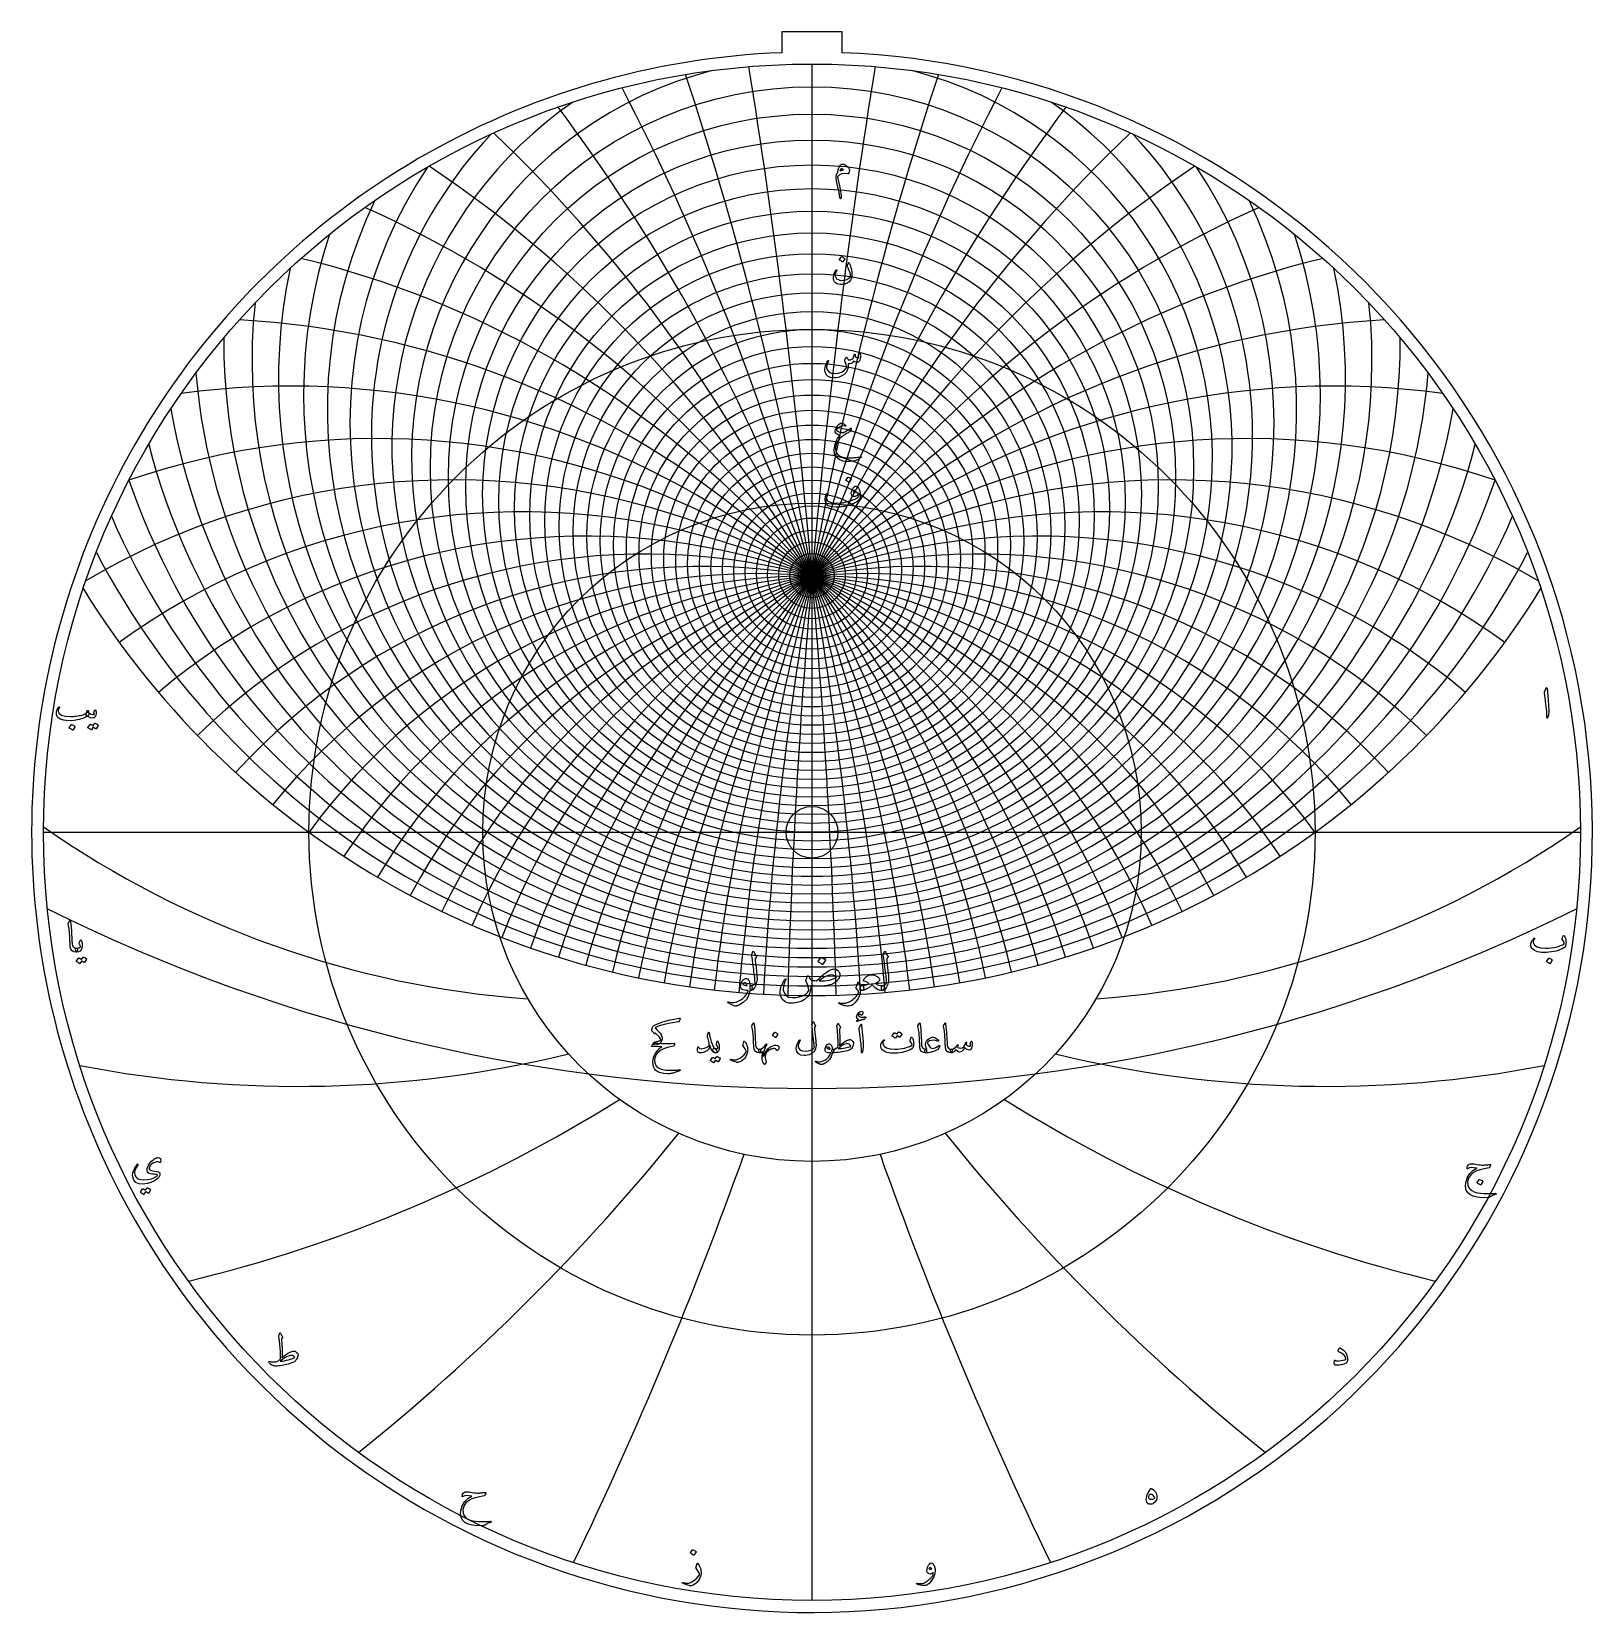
# Model space of a CAD drawing. Header units: millimetres. Extents: x -137 to 137, y -137 to 141.
import ezdxf

# ---------------------------------------------------------------- set-up
doc = ezdxf.new("R2010")
doc.units = ezdxf.units.MM
for name, color, linetype in [('CUT_INNER', 6, 'Continuous'), ('CUT_OUTER', 1, 'Continuous'), ('ENGRAVE', 7, 'Continuous'), ('ENGRAVE_FINE', 8, 'Continuous'), ('TEXT', 5, 'Continuous')]:
    doc.layers.add(name, color=color, linetype=linetype)

msp = doc.modelspace()

# ---------------------------------------------------------------- linework, layer by layer
at = {"layer": 'CUT_INNER'}
msp.add_circle((0, 0), 4.55, dxfattribs=at)
at = {"layer": 'CUT_OUTER'}
for points in [[(-5.25, 140.7), (5.25, 140.7), (5.25, 137)], [(-5.25, 137), (-5.25, 140.7)]]:
    msp.add_lwpolyline(points, dxfattribs=at)
for start, end in [(92.1943, 204.6095), (204.6093, 87.8054)]:
    msp.add_arc((0, 0), 137.1, start, end, dxfattribs=at)
at = {"layer": 'ENGRAVE'}
for points in [[(0, -135), (0, 135)], [(-135, 0), (135, 0)], [(0, -135), (0, -57.85)]]:
    msp.add_lwpolyline(points, dxfattribs=at)
for centre, radius in [((0, 0), 135), ((0, 58.1), 55.01), ((0, 52.81), 41.96), ((0, 0), 88.37), ((0, 49.18), 30.39), ((0, 46.8), 19.79), ((0, 0), 57.85), ((0, 45.46), 9.76), ((0, 45.03), 1.8)]:
    msp.add_circle(centre, radius, dxfattribs=at)
for centre, radius, start, end in [((0, 65.72), 70.35, 104.4366, 75.5634), ((0, 76.89), 89.31, 161.5924, 18.4076), ((0, 93.89), 114.29, 189.8017, 350.1983), ((0, -64.2), 109.23, 36, 144), ((0, -64.2), 109.23, 36, 144), ((0, 121.63), 150.34, 211.6156, 328.3844), ((-37.58, 140.23), 169.96, 235.0262, 265.8456), ((37.58, 140.23), 169.96, 274.1544, 304.9738), ((-90.34, 156.48), 201.14, 259.0268, 283.6824), ((90.34, 156.48), 201.14, 256.3176, 280.9732), ((-169.78, 169.78), 255.85, 283.6137, 302.1054), ((169.78, 169.78), 255.85, 237.8946, 256.3863), ((-311.15, 179.64), 369.99, 308.7299, 321.0577), ((311.15, 179.64), 369.99, 218.9423, 231.2701), ((-693.08, 185.71), 722.95, 334.25339, 340.41728), ((693.08, 185.71), 722.95, 199.58272, 205.74661)]:
    msp.add_arc(centre, radius, start, end, dxfattribs=at)
at = {"layer": 'ENGRAVE_FINE'}
for centre, radius in [((0, 63.96), 67.05), ((0, 62.33), 63.87), ((0, 60.82), 60.82), ((0, 59.41), 57.86), ((0, 56.88), 52.25), ((0, 55.75), 49.57), ((0, 54.69), 46.96), ((0, 53.72), 44.43), ((0, 51.96), 39.54), ((0, 51.18), 37.19), ((0, 50.46), 34.88), ((0, 49.79), 32.61), ((0, 48.61), 28.21), ((0, 48.09), 26.06), ((0, 47.62), 23.94), ((0, 47.19), 21.85), ((0, 46.46), 17.75), ((0, 46.15), 15.72), ((0, 45.88), 13.72), ((0, 45.65), 11.73), ((0, 45.3), 7.79), ((0, 45.18), 5.84), ((0, 45.1), 3.89), ((0, 45.04), 1.94)]:
    msp.add_circle(centre, radius, dxfattribs=at)
for centre, radius, start, end in [((-1248.51, -64.2), 1253.28, 1.62552, 9.12459), ((-1248.51, -64.2), 1253.28, 1.62552, 9.12459), ((1248.51, -64.2), 1253.28, 170.87541, 178.37448), ((1248.51, -64.2), 1253.28, 170.87541, 178.37448), ((-407.65, -64.2), 422.04, 4.8988, 27.5213), ((-407.65, -64.2), 422.04, 4.8988, 27.5213), ((-619.48, -64.2), 629.04, 3.25659, 18.28588), ((-619.48, -64.2), 629.04, 3.25659, 18.28588), ((407.65, -64.2), 422.04, 152.4787, 175.1012), ((407.65, -64.2), 422.04, 152.4787, 175.1012), ((619.48, -64.2), 629.04, 161.71412, 176.74341), ((619.48, -64.2), 629.04, 161.71412, 176.74341), ((0, 67.62), 73.8, 124.6971, 55.3029), ((-300.11, -64.2), 319.37, 6.558, 36.8695), ((-300.11, -64.2), 319.37, 6.558, 36.8695), ((300.11, -64.2), 319.37, 143.1305, 173.442), ((300.11, -64.2), 319.37, 143.1305, 173.442), ((0, 69.67), 77.4, 136.8209, 43.1791), ((-234.25, -64.2), 258.46, 8.2401, 46.3713), ((-234.25, -64.2), 258.46, 8.2401, 46.3713), ((234.25, -64.2), 258.46, 133.6287, 171.7599), ((234.25, -64.2), 258.46, 133.6287, 171.7599), ((0, 71.89), 81.17, 146.343, 33.657), ((-189.19, -64.2), 218.46, 9.9515, 56.0696), ((-189.19, -64.2), 218.46, 9.9515, 56.0696), ((189.19, -64.2), 218.46, 123.9304, 170.0485), ((189.19, -64.2), 218.46, 123.9304, 170.0485), ((0, 74.29), 85.14, 154.4359, 25.5641), ((-156, -64.2), 190.44, 11.6987, 66.0093), ((-156, -64.2), 190.44, 11.6987, 66.0093), ((156, -64.2), 190.44, 113.9907, 168.3013), ((156, -64.2), 190.44, 113.9907, 168.3013), ((-130.18, -64.2), 169.93, 13.4891, 76.2365), ((-130.18, -64.2), 169.93, 13.4891, 76.2365), ((130.18, -64.2), 169.93, 103.7635, 166.5109), ((130.18, -64.2), 169.93, 103.7635, 166.5109), ((0, 79.72), 93.72, 168.0761, 11.9239), ((0, 82.8), 98.38, 174.0472, 5.9528), ((-109.23, -64.2), 154.48, 15.3303, 86.7958), ((-109.23, -64.2), 154.48, 15.3303, 86.7958), ((109.23, -64.2), 154.48, 93.2042, 164.6697), ((109.23, -64.2), 154.48, 93.2042, 164.6697), ((0, 86.17), 103.34, 179.612, 0.388), ((0, 89.85), 108.63, 184.8452, 355.1548), ((-91.66, -64.2), 142.59, 17.231, 97.7253), ((-91.66, -64.2), 142.59, 17.231, 97.7253), ((91.66, -64.2), 142.59, 82.2747, 162.769), ((91.66, -64.2), 142.59, 82.2747, 162.769), ((-76.48, -64.2), 133.35, 19.2006, 109.048), ((-76.48, -64.2), 133.35, 19.2006, 109.048), ((0, 98.34), 120.38, 194.523, 345.477), ((76.48, -64.2), 133.35, 70.952, 160.7994), ((76.48, -64.2), 133.35, 70.952, 160.7994), ((-63.06, -64.2), 126.13, 21.2495, 120.7559), ((-63.06, -64.2), 126.13, 21.2495, 120.7559), ((0, 103.27), 126.94, 199.0416, 340.9584), ((63.06, -64.2), 126.13, 59.2441, 158.7505), ((63.06, -64.2), 126.13, 59.2441, 158.7505), ((-50.94, -64.2), 120.52, 23.3897, 125.9549), ((-50.94, -64.2), 120.52, 23.3897, 125.9549), ((50.94, -64.2), 120.52, 54.0451, 156.6103), ((50.94, -64.2), 120.52, 54.0451, 156.6103), ((0, 108.73), 134.07, 203.3833, 336.6167), ((-39.76, -64.2), 116.24, 25.6345, 130.2142), ((-39.76, -64.2), 116.24, 25.6345, 130.2142), ((39.76, -64.2), 116.24, 49.7858, 154.3655), ((39.76, -64.2), 116.24, 49.7858, 154.3655), ((0, 114.81), 141.83, 207.5689, 332.4311), ((-29.27, -64.2), 113.08, 27.9991, 134.1002), ((-29.27, -64.2), 113.08, 27.9991, 134.1002), ((29.27, -64.2), 113.08, 45.8998, 152.0009), ((29.27, -64.2), 113.08, 45.8998, 152.0009), ((-19.26, -64.2), 110.92, 30.5009, 137.6648), ((-19.26, -64.2), 110.92, 30.5009, 137.6648), ((-9.56, -64.2), 109.65, 33.1601, 140.9522), ((-9.56, -64.2), 109.65, 33.1601, 140.9522), ((9.56, -64.2), 109.65, 39.0478, 146.8399), ((9.56, -64.2), 109.65, 39.0478, 146.8399), ((19.26, -64.2), 110.92, 42.3352, 149.4991), ((19.26, -64.2), 110.92, 42.3352, 149.4991), ((0, 256.46), 301.49, 243.5411, 296.4589)]:
    msp.add_arc(centre, radius, start, end, dxfattribs=at)
at = {"layer": 'TEXT'}
for points in [[(4.51, 115.97), (4.53, 116.09), (4.56, 116.2), (4.58, 116.32), (4.61, 116.43), (4.65, 116.55), (4.68, 116.66), (4.73, 116.77), (4.78, 116.87), (4.88, 117.07), (4.99, 117.22), (5.11, 117.32), (5.23, 117.39), (5.41, 117.42), (5.6, 117.38), (5.82, 117.28), (6.05, 117.1), (6.12, 117.05), (6.18, 116.99), (6.24, 116.93), (6.3, 116.87), (6.36, 116.81), (6.41, 116.75), (6.47, 116.68), (6.53, 116.61), (6.55, 116.57), (6.57, 116.53), (6.58, 116.5), (6.58, 116.46), (6.56, 116.31), (6.54, 116.18), (6.51, 116.06), (6.5, 115.96), (6.48, 115.88), (6.47, 115.81), (6.45, 115.77), (6.45, 115.74), (6.42, 115.71), (6.4, 115.69), (6.36, 115.68), (6.32, 115.68), (5.76, 115.76), (5.27, 115.71), (4.86, 115.54), (4.51, 115.25), (4.49, 115.21), (4.48, 115.17), (4.47, 115.14), (4.48, 115.1), (4.61, 114.61), (4.73, 114.1), (4.85, 113.57), (4.96, 113.03), (5.08, 112.29), (5.14, 111.76), (5.11, 111.43), (5.02, 111.31), (4.98, 111.32), (4.94, 111.36), (4.92, 111.42), (4.91, 111.5), (4.89, 111.68), (4.86, 111.86), (4.83, 112.06), (4.8, 112.26), (4.76, 112.46), (4.71, 112.68), (4.66, 112.89), (4.6, 113.12), (4.42, 113.88), (4.29, 114.48), (4.23, 114.92), (4.23, 115.2), (4.25, 115.34), (4.28, 115.46), (4.31, 115.57), (4.34, 115.67), (4.38, 115.76), (4.42, 115.84), (4.47, 115.91), (4.51, 115.97)], [(4.89, 116.24), (4.96, 116.27), (5.03, 116.29), (5.1, 116.32), (5.18, 116.34), (5.26, 116.36), (5.35, 116.37), (5.43, 116.39), (5.52, 116.4), (5.4, 116.5), (5.29, 116.56), (5.2, 116.59), (5.12, 116.58), (5.04, 116.54), (4.97, 116.47), (4.92, 116.37), (4.89, 116.24)], [(6.5, 100.05), (6.56, 99.93), (6.62, 99.8), (6.68, 99.67), (6.74, 99.53), (6.79, 99.39), (6.84, 99.23), (6.88, 99.07), (6.92, 98.91), (6.96, 98.74), (6.99, 98.58), (7.01, 98.41), (7.02, 98.25), (7.02, 98.09), (7.02, 97.93), (7, 97.77), (6.98, 97.61), (6.95, 97.44), (6.9, 97.28), (6.84, 97.14), (6.76, 97.01), (6.51, 96.72), (6.19, 96.49), (5.78, 96.34), (5.29, 96.25), (4.94, 96.24), (4.63, 96.29), (4.37, 96.39), (4.14, 96.55), (3.98, 96.75), (3.86, 96.99), (3.8, 97.26), (3.79, 97.56), (3.83, 97.89), (3.92, 98.2), (4.05, 98.5), (4.23, 98.78), (4.26, 98.82), (4.29, 98.83), (4.31, 98.84), (4.34, 98.83), (4.36, 98.8), (4.37, 98.77), (4.36, 98.73), (4.33, 98.68), (4.15, 98.32), (4.06, 98), (4.07, 97.71), (4.16, 97.46), (4.33, 97.25), (4.57, 97.11), (4.88, 97.02), (5.25, 96.99), (5.71, 97.04), (6.12, 97.16), (6.48, 97.35), (6.79, 97.62), (6.79, 97.63), (6.8, 97.65), (6.8, 97.66), (6.8, 97.69), (6.79, 97.87), (6.75, 98.08), (6.69, 98.32), (6.59, 98.59), (6.54, 98.73), (6.49, 98.86), (6.44, 98.98), (6.39, 99.08), (6.34, 99.18), (6.29, 99.27), (6.25, 99.35), (6.21, 99.41), (6.18, 99.45), (6.17, 99.48), (6.17, 99.51), (6.18, 99.54), (6.39, 100.08), (6.41, 100.11), (6.44, 100.11), (6.47, 100.1), (6.5, 100.05)], [(5.16, 101.14), (5.17, 101.15), (5.18, 101.16), (5.2, 101.16), (5.22, 101.16), (5.36, 101.1), (5.49, 101.03), (5.62, 100.95), (5.73, 100.85), (5.75, 100.84), (5.75, 100.82), (5.75, 100.81), (5.74, 100.79), (5.4, 100.24), (5.39, 100.23), (5.37, 100.23), (5.35, 100.23), (5.33, 100.25), (5.31, 100.26), (5.27, 100.29), (5.23, 100.31), (5.17, 100.35), (5.11, 100.39), (5.02, 100.45), (4.93, 100.5), (4.82, 100.57), (4.8, 100.58), (4.8, 100.59), (4.8, 100.6), (4.8, 100.61)], [(8.28, 84.15), (8.29, 84.18), (8.31, 84.21), (8.33, 84.22), (8.35, 84.23), (8.38, 84.22), (8.41, 84.21), (8.43, 84.19), (8.45, 84.17), (8.49, 84.08), (8.52, 83.96), (8.54, 83.83), (8.54, 83.67), (8.53, 83.42), (8.48, 83.18), (8.4, 82.95), (8.29, 82.73), (8.25, 82.68), (8.21, 82.64), (8.16, 82.61), (8.11, 82.59), (7.94, 82.58), (7.75, 82.61), (7.54, 82.69), (7.32, 82.8), (7.14, 82.55), (6.92, 82.38), (6.67, 82.3), (6.39, 82.3), (6.38, 82.15), (6.36, 82), (6.35, 81.86), (6.33, 81.73), (6.3, 81.59), (6.27, 81.47), (6.24, 81.35), (6.2, 81.23), (6.11, 81.01), (5.99, 80.82), (5.84, 80.64), (5.66, 80.47), (5.24, 80.19), (4.79, 79.99), (4.32, 79.88), (3.83, 79.85), (3.27, 79.92), (2.83, 80.12), (2.5, 80.44), (2.29, 80.89), (2.27, 81.05), (2.26, 81.24), (2.28, 81.45), (2.32, 81.7), (2.39, 81.97), (2.49, 82.25), (2.61, 82.54), (2.77, 82.85), (2.78, 82.87), (2.79, 82.88), (2.81, 82.89), (2.83, 82.89), (2.85, 82.89), (2.87, 82.88), (2.88, 82.87), (2.9, 82.86), (2.9, 82.84), (2.91, 82.82), (2.9, 82.8), (2.9, 82.78), (2.7, 82.38), (2.58, 82.05), (2.52, 81.79), (2.53, 81.6), (2.72, 81.18), (3, 80.88), (3.4, 80.69), (3.9, 80.62), (4.6, 80.66), (5.19, 80.84), (5.67, 81.15), (6.05, 81.59), (6.04, 81.88), (6, 82.19), (5.9, 82.51), (5.76, 82.85), (5.75, 82.89), (5.74, 82.92), (5.73, 82.95), (5.74, 82.97), (5.78, 83.05), (5.82, 83.13), (5.85, 83.2), (5.89, 83.26), (5.92, 83.32), (5.95, 83.38), (5.98, 83.42), (6, 83.46), (6.02, 83.48), (6.03, 83.49), (6.05, 83.48), (6.07, 83.47), (6.08, 83.46), (6.09, 83.45), (6.11, 83.42), (6.13, 83.4), (6.15, 83.37), (6.17, 83.33), (6.2, 83.29), (6.23, 83.24), (6.28, 83.15), (6.33, 83.08), (6.37, 83.04), (6.4, 83.02), (6.59, 83), (6.78, 83.04), (6.97, 83.12), (7.16, 83.25), (7.22, 83.33), (7.29, 83.47), (7.36, 83.66), (7.42, 83.91), (7.43, 83.94), (7.44, 83.96), (7.46, 83.97), (7.48, 83.99), (7.5, 83.99), (7.52, 84), (7.54, 83.99), (7.56, 83.99), (7.59, 83.94), (7.6, 83.86), (7.59, 83.73), (7.57, 83.57), (7.72, 83.48), (7.87, 83.42), (8.04, 83.39), (8.22, 83.39), (8.21, 83.44), (8.21, 83.49), (8.2, 83.52), (8.18, 83.54), (8.16, 83.57), (8.15, 83.59), (8.15, 83.61), (8.15, 83.63)], [(5.02, 71.87), (5.13, 71.9), (5.25, 71.9), (5.39, 71.87), (5.53, 71.8), (5.6, 71.76), (5.67, 71.71), (5.73, 71.67), (5.79, 71.62), (5.84, 71.58), (5.88, 71.53), (5.92, 71.49), (5.95, 71.44), (5.97, 71.4), (5.96, 71.38), (5.93, 71.37), (5.86, 71.37), (5.42, 71.4), (5.02, 71.31), (4.65, 71.09), (4.31, 70.75), (4.3, 70.73), (4.3, 70.7), (4.31, 70.68), (4.33, 70.65), (4.6, 70.45), (4.88, 70.32), (5.19, 70.26), (5.52, 70.26), (5.58, 70.27), (5.66, 70.3), (5.75, 70.35), (5.86, 70.41), (6.07, 70.53), (6.25, 70.64), (6.4, 70.73), (6.53, 70.81), (6.64, 70.88), (6.72, 70.93), (6.79, 70.97), (6.82, 70.99), (6.88, 71), (6.9, 70.99), (6.91, 70.94), (6.89, 70.86), (6.81, 70.66), (6.74, 70.5), (6.68, 70.4), (6.63, 70.36), (6.48, 70.28), (6.33, 70.2), (6.16, 70.11), (5.98, 70), (5.8, 69.89), (5.61, 69.76), (5.41, 69.62), (5.2, 69.47), (4.78, 69.1), (4.46, 68.66), (4.24, 68.16), (4.12, 67.59), (4.12, 67.28), (4.17, 67), (4.27, 66.73), (4.43, 66.49), (4.82, 66.16), (5.4, 65.94), (6.17, 65.82), (7.12, 65.81), (7.27, 65.81), (7.43, 65.83), (7.6, 65.84), (7.78, 65.86), (7.97, 65.89), (8.17, 65.92), (8.38, 65.95), (8.61, 65.99), (8.65, 65.99), (8.68, 65.99), (8.69, 65.98), (8.7, 65.96), (8.67, 65.89), (8.52, 65.78), (8.27, 65.63), (7.91, 65.44), (7.69, 65.34), (7.5, 65.26), (7.34, 65.21), (7.2, 65.19), (6.69, 65.15), (6.23, 65.14), (5.81, 65.17), (5.44, 65.23), (4.75, 65.49), (4.26, 65.9), (3.98, 66.47), (3.9, 67.2), (3.99, 67.96), (4.18, 68.63), (4.47, 69.21), (4.88, 69.7), (4.62, 69.82), (4.4, 69.94), (4.24, 70.06), (4.12, 70.18), (4.09, 70.23), (4.07, 70.28), (4.06, 70.34), (4.06, 70.41), (4.08, 70.58), (4.12, 70.74), (4.17, 70.89), (4.24, 71.03), (4.41, 71.32), (4.6, 71.55), (4.8, 71.74), (5.02, 71.87)], [(6.33, 62.38), (6.33, 62.39), (6.35, 62.4), (6.36, 62.4), (6.38, 62.4), (6.52, 62.34), (6.66, 62.27), (6.78, 62.19), (6.9, 62.09), (6.91, 62.08), (6.92, 62.06), (6.91, 62.05), (6.91, 62.03), (6.56, 61.48), (6.55, 61.47), (6.54, 61.46), (6.52, 61.47), (6.49, 61.49), (6.47, 61.5), (6.44, 61.52), (6.4, 61.55), (6.34, 61.59), (6.27, 61.63), (6.19, 61.68), (6.09, 61.74), (5.98, 61.81), (5.97, 61.82), (5.96, 61.83), (5.96, 61.84), (5.97, 61.85)], [(7.61, 60.83), (7.75, 60.84), (7.9, 60.78), (8.04, 60.66), (8.18, 60.47), (8.31, 60.23), (8.41, 59.93), (8.47, 59.6), (8.51, 59.21), (8.51, 59.07), (8.5, 58.94), (8.48, 58.82), (8.44, 58.71), (8.31, 58.49), (8.12, 58.28), (7.87, 58.08), (7.54, 57.89), (7.36, 57.8), (7.18, 57.72), (6.98, 57.64), (6.79, 57.56), (6.58, 57.5), (6.37, 57.43), (6.15, 57.38), (5.93, 57.32), (5.7, 57.27), (5.48, 57.23), (5.26, 57.2), (5.05, 57.17), (4.84, 57.14), (4.64, 57.12), (4.44, 57.11), (4.25, 57.11), (3.44, 57.18), (2.84, 57.39), (2.46, 57.75), (2.3, 58.25), (2.29, 58.37), (2.3, 58.5), (2.32, 58.65), (2.35, 58.82), (2.4, 59), (2.47, 59.18), (2.55, 59.35), (2.66, 59.51), (2.68, 59.53), (2.69, 59.55), (2.72, 59.55), (2.74, 59.56), (2.76, 59.55), (2.78, 59.54), (2.8, 59.53), (2.81, 59.51), (2.81, 59.48), (2.81, 59.46), (2.8, 59.44), (2.79, 59.42), (2.59, 59.03), (2.53, 58.7), (2.59, 58.43), (2.79, 58.21), (3.22, 57.99), (3.77, 57.86), (4.42, 57.81), (5.18, 57.87), (5.51, 57.91), (5.85, 57.98), (6.18, 58.06), (6.52, 58.16), (6.85, 58.27), (7.19, 58.4), (7.52, 58.55), (7.86, 58.71), (8.03, 58.81), (8.17, 58.92), (8.26, 59.04), (8.31, 59.17), (8.28, 59.25), (8.24, 59.33), (8.19, 59.4), (8.12, 59.47), (8.11, 59.47), (8.1, 59.47), (8.09, 59.46), (8.07, 59.43), (7.97, 59.27), (7.85, 59.14), (7.72, 59.06), (7.58, 59.01), (7.32, 59.01), (7.12, 59.09), (6.98, 59.24), (6.9, 59.48), (6.9, 59.69), (6.97, 59.94), (7.11, 60.24), (7.31, 60.59), (7.38, 60.67), (7.45, 60.74), (7.53, 60.79), (7.61, 60.83)], [(7.69, 59.8), (7.72, 59.84), (7.72, 59.87), (7.71, 59.9), (7.68, 59.93), (7.56, 60.01), (7.45, 60.03), (7.36, 59.99), (7.28, 59.89), (7.27, 59.86), (7.26, 59.83), (7.27, 59.81), (7.28, 59.79), (7.39, 59.73), (7.49, 59.71), (7.59, 59.73), (7.69, 59.8)], [(128.92, 25.23), (128.99, 25.38), (129.05, 25.43), (129.1, 25.38), (129.13, 25.25), (129.31, 23.35), (129.41, 22.19), (129.44, 21.26), (129.38, 20.56), (129.24, 20.1), (129.21, 20.06), (129.19, 20.04), (129.17, 20.04), (129.15, 20.05), (129.14, 20.08), (129.13, 20.1), (129.12, 20.14), (129.12, 20.18), (129.12, 20.52), (129.11, 20.88), (129.07, 21.25), (129.03, 21.65), (129.02, 21.75), (128.99, 22.03), (128.94, 22.49), (128.87, 23.12), (128.7, 24.52), (128.69, 24.59), (128.7, 24.66), (128.71, 24.73), (128.73, 24.78)], [(-127.18, 21.07), (-127.17, 21.06), (-127.16, 21.06), (-127.16, 21.06), (-127.15, 21.05), (-127.14, 21.05), (-127.14, 21.04), (-127.13, 21.04), (-127.12, 21.03), (-127.06, 20.95), (-127.04, 20.85), (-127.05, 20.71), (-127.1, 20.55), (-127.15, 20.45), (-127.2, 20.38), (-127.24, 20.36), (-127.29, 20.37), (-127.32, 20.38), (-127.34, 20.39), (-127.36, 20.39), (-127.37, 20.38), (-128.01, 20.03), (-128.77, 19.79), (-129.65, 19.64), (-130.65, 19.6), (-131.47, 19.67), (-132.08, 19.86), (-132.5, 20.16), (-132.71, 20.58), (-132.75, 20.78), (-132.75, 20.97), (-132.74, 21.17), (-132.69, 21.37), (-132.63, 21.54), (-132.55, 21.7), (-132.46, 21.85), (-132.36, 21.98), (-132.34, 22), (-132.32, 22.01), (-132.29, 22.01), (-132.27, 22.01), (-132.25, 22), (-132.23, 21.99), (-132.22, 21.98), (-132.21, 21.96), (-132.21, 21.94), (-132.21, 21.92), (-132.22, 21.89), (-132.23, 21.86), (-132.35, 21.7), (-132.42, 21.54), (-132.45, 21.38), (-132.45, 21.23), (-132.27, 20.85), (-131.84, 20.57), (-131.17, 20.4), (-130.25, 20.35), (-130, 20.35), (-129.75, 20.36), (-129.5, 20.38), (-129.25, 20.41), (-129, 20.44), (-128.76, 20.49), (-128.52, 20.54), (-128.28, 20.59), (-128.05, 20.66), (-127.86, 20.73), (-127.71, 20.79), (-127.6, 20.86), (-127.56, 20.89), (-127.53, 20.94), (-127.49, 20.99), (-127.46, 21.04), (-127.43, 21.11), (-127.4, 21.18), (-127.38, 21.26), (-127.35, 21.34), (-127.34, 21.36), (-127.32, 21.38), (-127.3, 21.4), (-127.27, 21.42), (-127.24, 21.42), (-127.21, 21.42), (-127.19, 21.41), (-127.16, 21.39), (-127.14, 21.37), (-127.13, 21.33), (-127.13, 21.3), (-127.13, 21.25)], [(-127.41, 20.45), (-127.49, 20.53), (-127.54, 20.63), (-127.54, 20.75), (-127.5, 20.89), (-127.42, 21.02), (-127.35, 21.09), (-127.28, 21.12), (-127.22, 21.1), (-126.93, 20.91), (-126.64, 20.77), (-126.35, 20.69), (-126.06, 20.67), (-126.05, 20.67), (-126.04, 20.68), (-126.03, 20.69), (-126.03, 20.7), (-126.04, 20.73), (-126.06, 20.77), (-126.1, 20.82), (-126.15, 20.88), (-126.16, 20.9), (-126.16, 20.92), (-126.17, 20.94), (-126.16, 20.96), (-125.98, 21.49), (-125.97, 21.51), (-125.96, 21.53), (-125.95, 21.54), (-125.93, 21.54), (-125.92, 21.54), (-125.9, 21.53), (-125.89, 21.52), (-125.89, 21.5), (-125.83, 21.33), (-125.79, 21.15), (-125.78, 20.98), (-125.79, 20.81), (-125.83, 20.6), (-125.88, 20.43), (-125.95, 20.29), (-126.02, 20.2), (-126.08, 20.15), (-126.14, 20.11), (-126.19, 20.09), (-126.23, 20.08), (-126.49, 20.07), (-126.78, 20.13), (-127.08, 20.26), (-127.41, 20.45)], [(-130.11, 18.91), (-130.1, 18.92), (-130.09, 18.93), (-130.07, 18.93), (-130.05, 18.93), (-129.9, 18.87), (-129.76, 18.79), (-129.62, 18.71), (-129.5, 18.6), (-129.49, 18.59), (-129.48, 18.57), (-129.48, 18.56), (-129.49, 18.54), (-129.86, 17.95), (-129.87, 17.94), (-129.89, 17.94), (-129.91, 17.94), (-129.93, 17.96), (-129.96, 17.98), (-129.99, 18), (-130.04, 18.03), (-130.1, 18.07), (-130.17, 18.12), (-130.26, 18.17), (-130.36, 18.23), (-130.48, 18.3), (-130.49, 18.31), (-130.5, 18.33), (-130.5, 18.34), (-130.49, 18.35)], [(-126.03, 19.13), (-126.02, 19.14), (-126.01, 19.15), (-125.99, 19.15), (-125.97, 19.15), (-125.89, 19.12), (-125.82, 19.09), (-125.75, 19.05), (-125.68, 19.02), (-125.61, 18.97), (-125.55, 18.93), (-125.48, 18.88), (-125.42, 18.83), (-125.41, 18.81), (-125.4, 18.8), (-125.4, 18.78), (-125.41, 18.76), (-125.78, 18.17), (-125.79, 18.16), (-125.81, 18.16), (-125.83, 18.17), (-125.85, 18.19), (-125.87, 18.2), (-125.9, 18.22), (-125.94, 18.25), (-125.99, 18.28), (-126.05, 18.31), (-126.12, 18.35), (-126.2, 18.4), (-126.3, 18.46), (-126.59, 18), (-126.6, 17.99), (-126.62, 17.98), (-126.64, 17.99), (-126.67, 18.01), (-126.69, 18.02), (-126.72, 18.05), (-126.77, 18.08), (-126.83, 18.12), (-126.9, 18.16), (-126.99, 18.22), (-127.09, 18.28), (-127.21, 18.35), (-127.22, 18.36), (-127.23, 18.37), (-127.22, 18.38), (-127.22, 18.4), (-126.84, 18.96), (-126.83, 18.97), (-126.81, 18.98), (-126.8, 18.98), (-126.78, 18.98), (-126.71, 18.96), (-126.65, 18.93), (-126.59, 18.9), (-126.53, 18.87), (-126.47, 18.84), (-126.42, 18.8), (-126.36, 18.76), (-126.31, 18.72)], [(-130.39, -15.5), (-130.38, -15.48), (-130.36, -15.46), (-130.35, -15.46), (-130.34, -15.46), (-130.32, -15.47), (-130.3, -15.5), (-130.29, -15.55), (-130.27, -15.62), (-130.21, -16.2), (-130.16, -16.73), (-130.12, -17.22), (-130.09, -17.67), (-130.07, -18.05), (-130.05, -18.4), (-130.04, -18.7), (-130.02, -18.96), (-130.01, -19.19), (-130, -19.37), (-129.99, -19.52), (-129.99, -19.62), (-129.92, -19.94), (-129.77, -20.17), (-129.53, -20.32), (-129.21, -20.38), (-129.13, -20.4), (-129.07, -20.46), (-129.04, -20.54), (-129.05, -20.66), (-129.09, -20.84), (-129.13, -20.97), (-129.17, -21.05), (-129.21, -21.08), (-129.66, -21.02), (-129.99, -20.84), (-130.2, -20.55), (-130.3, -20.13), (-130.31, -19.93), (-130.33, -19.74), (-130.34, -19.54), (-130.35, -19.34), (-130.36, -19.14), (-130.37, -18.94), (-130.38, -18.74), (-130.38, -18.54), (-130.4, -18.15), (-130.42, -17.81), (-130.44, -17.5), (-130.48, -17.23), (-130.51, -16.97), (-130.56, -16.7), (-130.61, -16.41), (-130.66, -16.1), (-130.67, -16.04), (-130.67, -15.99), (-130.66, -15.95), (-130.64, -15.91)], [(-128.75, -19.44), (-128.53, -18.96), (-128.5, -18.91), (-128.47, -18.89), (-128.43, -18.91), (-128.39, -18.96), (-128.32, -19.1), (-128.27, -19.25), (-128.23, -19.41), (-128.21, -19.58), (-128.2, -19.75), (-128.21, -19.93), (-128.24, -20.12), (-128.28, -20.32), (-128.41, -20.65), (-128.6, -20.89), (-128.87, -21.03), (-129.21, -21.08), (-129.25, -21.05), (-129.29, -20.98), (-129.33, -20.85), (-129.38, -20.68), (-129.39, -20.59), (-129.39, -20.51), (-129.37, -20.45), (-129.34, -20.41), (-129.31, -20.39), (-129.28, -20.38), (-129.25, -20.38), (-129.21, -20.38), (-129, -20.37), (-128.81, -20.33), (-128.66, -20.25), (-128.53, -20.13), (-128.52, -20.12), (-128.52, -20.11), (-128.52, -20.1), (-128.53, -20.08), (-128.56, -19.97), (-128.6, -19.86), (-128.66, -19.74), (-128.73, -19.63), (-128.76, -19.59), (-128.77, -19.54), (-128.77, -19.49), (-128.75, -19.44)], [(132.14, -18.2), (132.19, -18.26), (132.24, -18.33), (132.28, -18.41), (132.32, -18.5), (132.35, -18.59), (132.38, -18.69), (132.41, -18.79), (132.43, -18.9), (132.46, -19.12), (132.47, -19.34), (132.45, -19.55), (132.42, -19.77), (132.36, -19.96), (132.29, -20.11), (132.21, -20.23), (132.11, -20.31), (131.79, -20.48), (131.45, -20.63), (131.09, -20.76), (130.71, -20.88), (130.32, -20.97), (129.9, -21.04), (129.46, -21.1), (129.01, -21.13), (128.16, -21.12), (127.46, -21), (126.91, -20.77), (126.52, -20.43), (126.35, -20.17), (126.28, -19.88), (126.29, -19.58), (126.39, -19.25), (126.43, -19.18), (126.46, -19.11), (126.51, -19.03), (126.56, -18.96), (126.61, -18.88), (126.67, -18.81), (126.74, -18.73), (126.81, -18.65), (126.83, -18.62), (126.86, -18.61), (126.88, -18.6), (126.91, -18.61), (126.93, -18.61), (126.94, -18.63), (126.96, -18.64), (126.97, -18.67), (126.97, -18.69), (126.97, -18.71), (126.96, -18.73), (126.94, -18.75), (126.88, -18.83), (126.82, -18.91), (126.76, -19), (126.72, -19.09), (126.69, -19.17), (126.67, -19.25), (126.67, -19.33), (126.68, -19.4), (126.92, -19.84), (127.38, -20.15), (128.04, -20.33), (128.92, -20.37), (129.41, -20.35), (129.87, -20.31), (130.31, -20.25), (130.72, -20.17), (131.12, -20.06), (131.49, -19.93), (131.84, -19.78), (132.17, -19.61), (132.14, -19.45), (132.06, -19.28), (131.95, -19.08), (131.8, -18.87), (131.79, -18.85), (131.79, -18.81), (131.8, -18.76), (131.81, -18.68), (131.81, -18.68), (131.82, -18.67), (131.82, -18.67), (131.82, -18.66), (131.84, -18.56), (131.88, -18.45), (131.93, -18.33), (131.99, -18.2), (132.02, -18.16), (132.05, -18.14), (132.09, -18.16), (132.14, -18.2)], [(-128.06, -21.95), (-128.05, -21.94), (-128.04, -21.94), (-128.02, -21.93), (-128, -21.94), (-127.92, -21.96), (-127.85, -22), (-127.78, -22.03), (-127.71, -22.07), (-127.64, -22.11), (-127.58, -22.15), (-127.51, -22.2), (-127.45, -22.25), (-127.44, -22.27), (-127.43, -22.29), (-127.43, -22.3), (-127.44, -22.32), (-127.81, -22.91), (-127.82, -22.92), (-127.84, -22.92), (-127.86, -22.91), (-127.88, -22.9), (-127.9, -22.88), (-127.93, -22.86), (-127.97, -22.84), (-128.01, -22.81), (-128.07, -22.77), (-128.15, -22.73), (-128.23, -22.68), (-128.32, -22.63), (-128.62, -23.08), (-128.63, -23.1), (-128.65, -23.1), (-128.67, -23.09), (-128.7, -23.07), (-128.72, -23.06), (-128.75, -23.04), (-128.8, -23), (-128.86, -22.97), (-128.93, -22.92), (-129.02, -22.87), (-129.12, -22.8), (-129.24, -22.73), (-129.25, -22.72), (-129.25, -22.71), (-129.25, -22.7), (-129.25, -22.69), (-128.87, -22.12), (-128.86, -22.11), (-128.84, -22.11), (-128.83, -22.1), (-128.8, -22.11), (-128.74, -22.13), (-128.68, -22.15), (-128.62, -22.18), (-128.56, -22.21), (-128.5, -22.25), (-128.44, -22.28), (-128.39, -22.32), (-128.34, -22.36)], [(-10.58, -21.44), (-10.51, -21.29), (-10.46, -21.16), (-10.43, -21.07), (-10.4, -21.01), (-10.39, -20.97), (-10.36, -20.94), (-10.34, -20.93), (-10.31, -20.92), (-10.27, -20.93), (-10.24, -20.95), (-10.22, -20.98), (-10.2, -21.02), (-10.12, -21.23), (-10.02, -21.41), (-9.91, -21.58), (-9.78, -21.72), (-9.75, -21.77), (-9.74, -21.82), (-9.75, -21.88), (-9.79, -21.95), (-10.01, -22.25), (-9.99, -22.38), (-9.98, -22.51), (-9.96, -22.64), (-9.95, -22.77), (-9.93, -22.89), (-9.92, -23.02), (-9.9, -23.14), (-9.89, -23.25), (-9.76, -24.34), (-9.68, -25.19), (-9.65, -25.8), (-9.67, -26.18), (-9.85, -26.86), (-10.09, -27.36), (-10.38, -27.68), (-10.73, -27.83), (-10.74, -27.83), (-10.75, -27.83), (-10.76, -27.83), (-10.77, -27.83), (-10.83, -27.78), (-10.87, -27.65), (-10.88, -27.46), (-10.88, -27.19), (-10.87, -27.09), (-10.84, -27.02), (-10.8, -26.98), (-10.73, -26.96), (-10.49, -26.91), (-10.28, -26.82), (-10.12, -26.69), (-10, -26.52), (-10, -26.32), (-10.02, -26.09), (-10.04, -25.83), (-10.07, -25.55), (-10.1, -25.23), (-10.14, -24.9), (-10.19, -24.53), (-10.24, -24.14), (-10.29, -23.76), (-10.33, -23.42), (-10.37, -23.11), (-10.4, -22.85), (-10.43, -22.62), (-10.46, -22.43), (-10.48, -22.28), (-10.49, -22.17), (-10.59, -21.62), (-10.59, -21.56), (-10.59, -21.52), (-10.59, -21.48), (-10.58, -21.44)], [(1.58, -22.01), (1.59, -22), (1.61, -22), (1.63, -21.99), (1.65, -22), (1.84, -22.07), (2.02, -22.16), (2.19, -22.27), (2.34, -22.4), (2.36, -22.42), (2.36, -22.44), (2.36, -22.46), (2.35, -22.48), (1.9, -23.21), (1.88, -23.23), (1.86, -23.24), (1.83, -23.23), (1.8, -23.2), (1.77, -23.19), (1.73, -23.16), (1.67, -23.12), (1.6, -23.07), (1.51, -23.01), (1.4, -22.94), (1.27, -22.87), (1.12, -22.78), (1.1, -22.76), (1.09, -22.75), (1.09, -22.74), (1.1, -22.72)], [(12.53, -21.44), (12.6, -21.29), (12.65, -21.16), (12.68, -21.07), (12.71, -21.01), (12.72, -20.97), (12.75, -20.94), (12.77, -20.93), (12.8, -20.92), (12.84, -20.93), (12.87, -20.95), (12.89, -20.98), (12.91, -21.02), (12.99, -21.23), (13.09, -21.41), (13.2, -21.58), (13.33, -21.72), (13.36, -21.77), (13.37, -21.82), (13.36, -21.88), (13.32, -21.95), (13.1, -22.25), (13.12, -22.38), (13.13, -22.51), (13.15, -22.64), (13.16, -22.77), (13.18, -22.89), (13.19, -23.02), (13.2, -23.14), (13.22, -23.25), (13.35, -24.34), (13.43, -25.19), (13.46, -25.8), (13.44, -26.18), (13.26, -26.86), (13.02, -27.36), (12.73, -27.68), (12.38, -27.83), (12.37, -27.83), (12.36, -27.83), (12.35, -27.83), (12.34, -27.83), (12.28, -27.78), (12.24, -27.65), (12.23, -27.46), (12.23, -27.19), (12.24, -27.09), (12.27, -27.02), (12.31, -26.98), (12.38, -26.96), (12.62, -26.91), (12.83, -26.82), (12.99, -26.69), (13.11, -26.52), (13.1, -26.32), (13.09, -26.09), (13.07, -25.83), (13.04, -25.55), (13.01, -25.23), (12.97, -24.9), (12.92, -24.53), (12.87, -24.14), (12.82, -23.76), (12.78, -23.42), (12.74, -23.11), (12.71, -22.85), (12.68, -22.62), (12.65, -22.43), (12.63, -22.28), (12.62, -22.17), (12.52, -21.62), (12.52, -21.56), (12.52, -21.52), (12.52, -21.48), (12.53, -21.44)], [(129.43, -22.14), (129.44, -22.13), (129.46, -22.12), (129.48, -22.12), (129.5, -22.12), (129.65, -22.18), (129.79, -22.26), (129.92, -22.35), (130.05, -22.45), (130.06, -22.46), (130.06, -22.48), (130.06, -22.49), (130.05, -22.51), (129.69, -23.1), (129.68, -23.11), (129.66, -23.11), (129.64, -23.11), (129.61, -23.09), (129.59, -23.07), (129.56, -23.05), (129.51, -23.02), (129.45, -22.98), (129.38, -22.93), (129.29, -22.88), (129.19, -22.82), (129.07, -22.75), (129.06, -22.74), (129.05, -22.73), (129.05, -22.71), (129.06, -22.7)], [(3.84, -24.03), (4.18, -24.08), (4.47, -24.24), (4.7, -24.5), (4.89, -24.88), (4.91, -25.02), (4.89, -25.18), (4.84, -25.36), (4.75, -25.56), (4.65, -25.74), (4.56, -25.9), (4.48, -26.02), (4.4, -26.12), (3.98, -26.47), (3.41, -26.74), (2.68, -26.93), (1.81, -27.05), (1.28, -27.07), (0.78, -27.06), (0.3, -27.01), (-0.15, -26.93), (-0.26, -27.64), (-0.4, -28.21), (-0.57, -28.64), (-0.77, -28.93), (-1.3, -29.38), (-1.91, -29.72), (-2.58, -29.94), (-3.33, -30.05), (-4.12, -30.01), (-4.74, -29.78), (-5.21, -29.37), (-5.53, -28.76), (-5.55, -28.67), (-5.57, -28.57), (-5.59, -28.46), (-5.6, -28.36), (-5.61, -28.25), (-5.61, -28.13), (-5.6, -28.02), (-5.58, -27.9), (-5.55, -27.69), (-5.51, -27.48), (-5.45, -27.27), (-5.39, -27.07), (-5.32, -26.87), (-5.24, -26.68), (-5.15, -26.49), (-5.05, -26.3), (-5.01, -26.23), (-4.97, -26.15), (-4.92, -26.09), (-4.88, -26.02), (-4.84, -25.96), (-4.8, -25.9), (-4.77, -25.85), (-4.73, -25.8), (-4.71, -25.77), (-4.68, -25.75), (-4.65, -25.75), (-4.63, -25.75), (-4.6, -25.76), (-4.57, -25.78), (-4.56, -25.8), (-4.55, -25.82), (-4.55, -25.84), (-4.55, -25.87), (-4.56, -25.9), (-4.57, -25.93), (-4.64, -26.04), (-4.71, -26.16), (-4.77, -26.29), (-4.83, -26.43), (-4.95, -26.78), (-5.03, -27.12), (-5.06, -27.44), (-5.04, -27.73), (-4.86, -28.3), (-4.53, -28.7), (-4.05, -28.96), (-3.43, -29.06), (-2.82, -29.03), (-2.23, -28.92), (-1.66, -28.72), (-1.1, -28.43), (-0.94, -28.31), (-0.79, -28.17), (-0.67, -28), (-0.57, -27.8), (-0.56, -27.77), (-0.55, -27.74), (-0.55, -27.7), (-0.56, -27.66), (-0.65, -27.22), (-0.76, -26.84), (-0.89, -26.52), (-1.05, -26.24), (-1.09, -26.19), (-1.11, -26.15), (-1.11, -26.11), (-1.1, -26.08), (-0.8, -25.29), (-0.76, -25.23), (-0.72, -25.2), (-0.68, -25.21), (-0.64, -25.26), (-0.28, -25.87), (-0.09, -25.96), (0.16, -26.03), (0.46, -26.07), (0.81, -26.1), (1.23, -25.69), (1.66, -25.31), (2.08, -24.96), (2.51, -24.64), (2.91, -24.37), (3.27, -24.18), (3.58, -24.07), (3.84, -24.03)], [(-10.93, -27.94), (-11.15, -28.73), (-11.53, -29.4), (-12.07, -29.94), (-12.75, -30.35), (-12.85, -30.39), (-12.95, -30.43), (-13.04, -30.46), (-13.13, -30.49), (-13.22, -30.51), (-13.31, -30.53), (-13.4, -30.54), (-13.48, -30.55), (-13.69, -30.52), (-13.96, -30.41), (-14.31, -30.23), (-14.72, -29.96), (-14.76, -29.92), (-14.79, -29.88), (-14.8, -29.85), (-14.79, -29.81), (-14.76, -29.79), (-14.73, -29.78), (-14.7, -29.78), (-14.65, -29.8), (-14.22, -29.93), (-13.74, -29.93), (-13.21, -29.79), (-12.63, -29.51), (-12.15, -29.19), (-11.76, -28.81), (-11.45, -28.37), (-11.22, -27.88), (-11.22, -27.86), (-11.22, -27.85), (-11.23, -27.84), (-11.25, -27.83), (-11.58, -27.81), (-11.86, -27.77), (-12.1, -27.71), (-12.28, -27.64), (-12.42, -27.52), (-12.51, -27.35), (-12.55, -27.14), (-12.53, -26.88), (-12.53, -26.85), (-12.52, -26.81), (-12.51, -26.78), (-12.5, -26.74), (-12.49, -26.7), (-12.48, -26.67), (-12.47, -26.62), (-12.45, -26.58), (-12.34, -26.31), (-12.2, -26.08), (-12.04, -25.89), (-11.85, -25.76), (-11.66, -25.69), (-11.49, -25.69), (-11.33, -25.76), (-11.19, -25.91), (-11.06, -26.12), (-10.97, -26.37), (-10.9, -26.65), (-10.87, -26.96), (-10.85, -26.96), (-10.83, -26.96), (-10.81, -26.96), (-10.8, -26.95), (-10.78, -26.95), (-10.76, -26.95), (-10.74, -26.95), (-10.72, -26.95), (-10.66, -26.96), (-10.61, -27.01), (-10.57, -27.08), (-10.55, -27.17), (-10.54, -27.28), (-10.54, -27.39), (-10.55, -27.5), (-10.58, -27.61), (-10.61, -27.71), (-10.64, -27.77), (-10.68, -27.82), (-10.72, -27.83), (-10.91, -27.83), (-10.91, -27.85), (-10.91, -27.87), (-10.92, -27.9), (-10.93, -27.94)], [(-11.39, -26.85), (-11.49, -26.68), (-11.6, -26.55), (-11.72, -26.48), (-11.85, -26.46), (-11.93, -26.48), (-12, -26.51), (-12.06, -26.55), (-12.12, -26.61), (-12.13, -26.64), (-12.14, -26.67), (-12.12, -26.71), (-12.1, -26.75), (-12, -26.83), (-11.85, -26.89), (-11.66, -26.93), (-11.43, -26.93), (-11.4, -26.93), (-11.39, -26.91), (-11.39, -26.89), (-11.39, -26.85)], [(4.32, -25.46), (4.02, -25.23), (3.71, -25.1), (3.39, -25.05), (3.05, -25.09), (2.68, -25.22), (2.26, -25.43), (1.79, -25.73), (1.27, -26.11), (2.22, -26.11), (3.05, -26), (3.75, -25.79), (4.32, -25.46)], [(7.74, -27.23), (8.04, -26.46), (8.08, -26.39), (8.11, -26.36), (8.14, -26.37), (8.17, -26.4), (8.25, -26.53), (8.33, -26.65), (8.4, -26.75), (8.48, -26.82), (8.56, -26.88), (8.65, -26.93), (8.74, -26.95), (8.85, -26.96), (8.95, -26.99), (9.02, -27.07), (9.06, -27.2), (9.08, -27.39), (9.06, -27.57), (9.02, -27.71), (8.95, -27.8), (8.85, -27.83), (8.77, -27.83), (8.69, -27.84), (8.61, -27.83), (8.53, -27.83), (8.51, -27.83), (8.5, -27.85), (8.49, -27.86), (8.48, -27.89), (8.43, -28.35), (8.3, -28.79), (8.1, -29.22), (7.82, -29.64), (7.51, -30), (7.21, -30.27), (6.92, -30.44), (6.65, -30.52), (6.39, -30.54), (6.15, -30.54), (5.93, -30.53), (5.74, -30.49), (5.64, -30.47), (5.54, -30.43), (5.43, -30.4), (5.32, -30.36), (5.2, -30.31), (5.07, -30.25), (4.94, -30.19), (4.8, -30.12), (4.77, -30.11), (4.74, -30.09), (4.72, -30.07), (4.71, -30.05), (4.71, -30.02), (4.71, -29.99), (4.72, -29.97), (4.73, -29.96), (4.75, -29.95), (4.78, -29.94), (4.8, -29.94), (4.83, -29.95), (5.13, -30.01), (5.42, -30.04), (5.69, -30.04), (5.93, -30.01), (6.18, -29.94), (6.41, -29.86), (6.65, -29.75), (6.88, -29.62), (7.1, -29.46), (7.32, -29.29), (7.53, -29.09), (7.74, -28.88), (7.9, -28.68), (8.03, -28.48), (8.12, -28.29), (8.18, -28.09), (8.16, -27.96), (8.09, -27.8), (7.96, -27.63), (7.78, -27.43), (7.75, -27.39), (7.73, -27.34), (7.73, -27.29), (7.74, -27.23)], [(12.38, -26.96), (12.52, -26.98), (12.61, -27.04), (12.66, -27.15), (12.67, -27.3), (12.62, -27.53), (12.56, -27.69), (12.48, -27.79), (12.38, -27.83), (11.93, -27.79), (11.48, -27.61), (11.04, -27.29), (10.59, -26.83), (10.02, -27.27), (9.54, -27.59), (9.14, -27.77), (8.84, -27.83), (8.73, -27.81), (8.65, -27.74), (8.58, -27.62), (8.54, -27.46), (8.52, -27.25), (8.57, -27.1), (8.67, -27), (8.84, -26.96), (8.98, -26.95), (9.13, -26.92), (9.28, -26.89), (9.42, -26.84), (9.56, -26.79), (9.7, -26.73), (9.84, -26.65), (9.98, -26.56), (9.81, -26.43), (9.61, -26.32), (9.37, -26.23), (9.1, -26.18), (9.07, -26.17), (9.06, -26.14), (9.05, -26.11), (9.05, -26.07), (9.09, -25.92), (9.19, -25.76), (9.35, -25.58), (9.55, -25.38), (9.98, -25.13), (10.43, -25.03), (10.91, -25.1), (11.42, -25.33), (11.63, -25.48), (11.78, -25.63), (11.87, -25.77), (11.88, -25.91), (11.83, -26.07), (11.7, -26.23), (11.49, -26.42), (11.21, -26.61), (11.41, -26.76), (11.67, -26.87), (12, -26.94), (12.38, -26.96)], [(-23.17, -32.87), (-23.31, -33.2), (-23.34, -33.25), (-23.38, -33.29), (-23.44, -33.32), (-23.52, -33.34), (-24.88, -33.57), (-25.99, -33.8), (-26.85, -34.04), (-27.47, -34.3), (-27.52, -34.33), (-27.55, -34.36), (-27.55, -34.4), (-27.52, -34.43), (-27.25, -34.7), (-27.02, -34.93), (-26.84, -35.13), (-26.7, -35.3), (-26.51, -35.61), (-26.4, -35.92), (-26.35, -36.24), (-26.38, -36.55), (-26.55, -36.93), (-26.81, -37.2), (-27.18, -37.35), (-27.63, -37.39), (-27.81, -37.36), (-27.91, -37.29), (-27.91, -37.18), (-27.82, -37.04), (-27.78, -36.99), (-27.74, -36.95), (-27.71, -36.92), (-27.69, -36.9), (-27.64, -36.88), (-27.6, -36.86), (-27.55, -36.85), (-27.5, -36.84), (-27.32, -36.8), (-27.16, -36.76), (-27.02, -36.72), (-26.89, -36.68), (-26.78, -36.64), (-26.68, -36.6), (-26.61, -36.55), (-26.54, -36.51), (-26.64, -36.29), (-26.81, -36.02), (-27.07, -35.71), (-27.41, -35.35), (-27.43, -35.33), (-27.45, -35.32), (-27.47, -35.32), (-27.49, -35.32), (-27.62, -35.41), (-27.64, -35.41), (-27.68, -35.4), (-27.71, -35.38), (-27.75, -35.33), (-28.11, -34.9), (-28.14, -34.86), (-28.15, -34.81), (-28.16, -34.74), (-28.15, -34.67), (-28.1, -34.5), (-28.04, -34.33), (-27.95, -34.16), (-27.85, -34.01), (-27.17, -33.65), (-26.19, -33.3), (-24.89, -32.99), (-23.29, -32.69), (-23.2, -32.69), (-23.16, -32.72), (-23.14, -32.78), (-23.17, -32.87)], [(0.15, -33.38), (0.16, -33.36), (0.17, -33.34), (0.19, -33.33), (0.22, -33.33), (0.24, -33.33), (0.26, -33.35), (0.28, -33.37), (0.29, -33.4), (0.36, -33.56), (0.43, -33.71), (0.51, -33.83), (0.59, -33.92), (0.61, -33.96), (0.62, -34), (0.61, -34.05), (0.58, -34.1), (0.56, -34.12), (0.55, -34.15), (0.53, -34.17), (0.52, -34.19), (0.5, -34.21), (0.49, -34.23), (0.48, -34.25), (0.46, -34.27), (0.45, -34.29), (0.43, -34.33), (0.42, -34.37), (0.42, -34.41), (0.43, -34.54), (0.44, -34.67), (0.46, -34.82), (0.47, -34.98), (0.49, -35.15), (0.51, -35.33), (0.53, -35.53), (0.56, -35.73), (0.59, -35.94), (0.61, -36.13), (0.63, -36.31), (0.65, -36.48), (0.66, -36.63), (0.68, -36.78), (0.69, -36.91), (0.7, -37.03), (0.71, -37.39), (0.68, -37.73), (0.61, -38.06), (0.5, -38.36), (0.4, -38.54), (0.23, -38.7), (0.01, -38.85), (-0.26, -38.99), (-0.56, -39.1), (-0.84, -39.19), (-1.1, -39.23), (-1.35, -39.25), (-1.96, -39.16), (-2.4, -38.93), (-2.67, -38.55), (-2.76, -38.03), (-2.73, -37.63), (-2.62, -37.25), (-2.45, -36.88), (-2.21, -36.51), (-2.19, -36.49), (-2.17, -36.47), (-2.15, -36.47), (-2.13, -36.47), (-2.1, -36.48), (-2.09, -36.49), (-2.07, -36.51), (-2.07, -36.52), (-2.06, -36.55), (-2.06, -36.57), (-2.07, -36.6), (-2.08, -36.62), (-2.25, -36.94), (-2.36, -37.22), (-2.43, -37.45), (-2.44, -37.63), (-2.32, -38.01), (-2.06, -38.29), (-1.65, -38.44), (-1.11, -38.48), (-0.62, -38.42), (-0.2, -38.3), (0.14, -38.11), (0.41, -37.84), (0.4, -37.72), (0.39, -37.57), (0.38, -37.4), (0.36, -37.21), (0.34, -37), (0.31, -36.76), (0.28, -36.51), (0.24, -36.23), (0.2, -35.94), (0.17, -35.65), (0.14, -35.38), (0.11, -35.1), (0.08, -34.83), (0.06, -34.57), (0.03, -34.3), (0.01, -34.05), (-0.01, -33.8), (-0.01, -33.77), (-0.01, -33.75), (0, -33.72), (0.01, -33.7)], [(9.17, -32.89), (9.08, -32.9), (8.99, -32.92), (8.91, -32.94), (8.84, -32.95), (8.77, -32.97), (8.71, -32.98), (8.66, -33), (8.62, -33.01), (8.57, -33.03), (8.52, -33.05), (8.45, -33.07), (8.38, -33.1), (8.3, -33.13), (8.21, -33.17), (8.11, -33.22), (8.01, -33.26), (7.96, -33.28), (7.92, -33.28), (7.89, -33.26), (7.87, -33.24), (7.85, -33.16), (7.89, -33.08), (7.99, -32.99), (8.15, -32.88), (8.03, -32.81), (7.94, -32.74), (7.88, -32.66), (7.85, -32.58), (7.84, -32.42), (7.88, -32.24), (7.96, -32.06), (8.09, -31.86), (8.25, -31.68), (8.41, -31.55), (8.57, -31.48), (8.74, -31.47), (8.83, -31.5), (8.9, -31.54), (8.93, -31.62), (8.93, -31.72), (8.92, -31.83), (8.89, -31.93), (8.85, -32.02), (8.8, -32.1), (8.76, -32.15), (8.71, -32.18), (8.67, -32.17), (8.63, -32.13), (8.59, -32.07), (8.54, -32.03), (8.48, -32.01), (8.41, -31.99), (8.34, -31.99), (8.28, -32.01), (8.23, -32.04), (8.19, -32.08), (8.15, -32.13), (8.15, -32.18), (8.16, -32.23), (8.19, -32.27), (8.33, -32.37), (8.49, -32.44), (8.68, -32.49), (8.91, -32.51), (8.92, -32.51), (8.95, -32.51), (8.97, -32.5), (9, -32.5), (9.02, -32.49), (9.06, -32.49), (9.09, -32.48), (9.12, -32.47), (9.16, -32.47), (9.2, -32.46), (9.23, -32.45), (9.25, -32.45), (9.28, -32.44), (9.3, -32.44), (9.32, -32.44), (9.33, -32.44), (9.36, -32.44), (9.39, -32.45), (9.41, -32.47), (9.42, -32.49), (9.43, -32.51), (9.43, -32.53), (9.43, -32.55), (9.43, -32.57), (9.36, -32.7), (9.29, -32.8), (9.23, -32.86), (9.17, -32.89)], [(-18.07, -35.34), (-18.02, -35.53), (-17.98, -35.72), (-17.93, -35.92), (-17.88, -36.12), (-17.82, -36.32), (-17.76, -36.53), (-17.7, -36.75), (-17.63, -36.97), (-17.49, -37.36), (-17.37, -37.66), (-17.26, -37.85), (-17.16, -37.95), (-17.07, -38.01), (-16.98, -38.1), (-16.89, -38.2), (-16.8, -38.34), (-16.72, -38.5), (-16.69, -38.63), (-16.73, -38.71), (-16.83, -38.75), (-17.15, -38.72), (-17.44, -38.5), (-17.69, -38.11), (-17.9, -37.53), (-17.9, -37.52), (-17.91, -37.52), (-17.92, -37.51), (-17.93, -37.51), (-17.93, -37.51), (-17.94, -37.52), (-17.95, -37.52), (-17.96, -37.53), (-17.98, -37.63), (-18, -37.72), (-18.03, -37.83), (-18.07, -37.94), (-18.1, -38.04), (-18.14, -38.13), (-18.18, -38.2), (-18.23, -38.25), (-18.38, -38.38), (-18.57, -38.5), (-18.8, -38.61), (-19.07, -38.69), (-19.34, -38.76), (-19.57, -38.79), (-19.77, -38.78), (-19.94, -38.73), (-20.08, -38.61), (-20.14, -38.41), (-20.13, -38.11), (-20.04, -37.73), (-20.03, -37.72), (-20.02, -37.71), (-20.01, -37.7), (-19.99, -37.7), (-19.97, -37.7), (-19.95, -37.71), (-19.94, -37.72), (-19.93, -37.74), (-19.9, -37.82), (-19.86, -37.88), (-19.82, -37.94), (-19.77, -37.98), (-19.63, -38.03), (-19.44, -38.04), (-19.19, -38.01), (-18.9, -37.95), (-18.59, -37.85), (-18.34, -37.73), (-18.17, -37.61), (-18.07, -37.47), (-18.05, -37.33), (-18.08, -37.09), (-18.15, -36.75), (-18.27, -36.31), (-18.33, -36.07), (-18.36, -35.89), (-18.37, -35.74), (-18.36, -35.65), (-18.22, -35.25), (-18.2, -35.21), (-18.19, -35.18), (-18.17, -35.16), (-18.15, -35.16), (-18.13, -35.17), (-18.11, -35.2), (-18.09, -35.26), (-18.07, -35.34)], [(-10.29, -33.55), (-10.28, -33.53), (-10.26, -33.52), (-10.25, -33.51), (-10.24, -33.51), (-10.22, -33.52), (-10.21, -33.55), (-10.19, -33.6), (-10.18, -33.66), (-10.12, -34.21), (-10.07, -34.71), (-10.04, -35.17), (-10.01, -35.59), (-9.99, -35.95), (-9.98, -36.27), (-9.96, -36.55), (-9.95, -36.8), (-9.94, -37.01), (-9.93, -37.18), (-9.92, -37.32), (-9.91, -37.42), (-9.85, -37.71), (-9.71, -37.93), (-9.49, -38.07), (-9.19, -38.13), (-9.11, -38.15), (-9.05, -38.2), (-9.03, -38.28), (-9.04, -38.39), (-9.07, -38.56), (-9.11, -38.68), (-9.15, -38.76), (-9.19, -38.78), (-9.61, -38.73), (-9.92, -38.56), (-10.12, -38.28), (-10.2, -37.9), (-10.22, -37.71), (-10.23, -37.52), (-10.24, -37.34), (-10.25, -37.15), (-10.26, -36.96), (-10.27, -36.78), (-10.28, -36.59), (-10.28, -36.4), (-10.3, -36.04), (-10.32, -35.72), (-10.34, -35.43), (-10.37, -35.18), (-10.41, -34.94), (-10.45, -34.68), (-10.49, -34.4), (-10.55, -34.11), (-10.55, -34.06), (-10.55, -34.01), (-10.54, -33.97), (-10.52, -33.93)], [(-6.6, -35.17), (-6.59, -35.16), (-6.58, -35.15), (-6.56, -35.15), (-6.54, -35.15), (-6.4, -35.21), (-6.27, -35.28), (-6.14, -35.36), (-6.02, -35.46), (-6.01, -35.47), (-6.01, -35.49), (-6.01, -35.5), (-6.02, -35.51), (-6.36, -36.07), (-6.37, -36.08), (-6.39, -36.08), (-6.41, -36.08), (-6.43, -36.06), (-6.45, -36.04), (-6.48, -36.02), (-6.53, -35.99), (-6.58, -35.96), (-6.65, -35.91), (-6.73, -35.86), (-6.83, -35.8), (-6.94, -35.74), (-6.95, -35.73), (-6.96, -35.72), (-6.96, -35.71), (-6.95, -35.7)], [(4.57, -33.64), (4.59, -33.62), (4.61, -33.61), (4.62, -33.61), (4.63, -33.61), (4.64, -33.61), (4.66, -33.62), (4.67, -33.64), (4.68, -33.66), (4.73, -33.76), (4.77, -33.85), (4.81, -33.94), (4.85, -34.01), (4.89, -34.08), (4.93, -34.14), (4.96, -34.19), (4.99, -34.23), (5.02, -34.26), (5.03, -34.3), (5.02, -34.34), (4.99, -34.38), (4.85, -34.56), (4.83, -34.59), (4.82, -34.62), (4.81, -34.66), (4.81, -34.71), (4.84, -35.05), (4.86, -35.35), (4.87, -35.61), (4.88, -35.83), (4.89, -36.01), (4.9, -36.15), (4.91, -36.25), (4.91, -36.31), (4.9, -36.49), (4.9, -36.66), (4.89, -36.82), (4.88, -36.97), (4.87, -37.11), (4.85, -37.24), (4.83, -37.36), (4.81, -37.47), (5.31, -37.1), (5.73, -36.81), (6.09, -36.6), (6.39, -36.49), (6.52, -36.46), (6.64, -36.44), (6.74, -36.45), (6.83, -36.47), (6.96, -36.54), (7.08, -36.64), (7.19, -36.79), (7.3, -36.97), (7.32, -37.01), (7.33, -37.06), (7.32, -37.11), (7.31, -37.18), (7.24, -37.4), (7.15, -37.61), (7.05, -37.81), (6.94, -38), (6.83, -38.13), (6.67, -38.23), (6.47, -38.32), (6.23, -38.4), (5.9, -38.47), (5.57, -38.53), (5.25, -38.59), (4.92, -38.65), (4.61, -38.69), (4.29, -38.73), (3.98, -38.76), (3.67, -38.78), (3.63, -38.77), (3.6, -38.74), (3.57, -38.69), (3.54, -38.62), (3.52, -38.54), (3.51, -38.45), (3.5, -38.37), (3.51, -38.29), (3.53, -38.23), (3.57, -38.18), (3.61, -38.14), (3.67, -38.13), (3.74, -38.12), (3.81, -38.12), (3.88, -38.11), (3.94, -38.11), (4, -38.1), (4.05, -38.09), (4.1, -38.09), (4.14, -38.08), (4.55, -37.69), (4.55, -37.67), (4.56, -37.65), (4.56, -37.63), (4.57, -37.59), (4.57, -37.56), (4.57, -37.52), (4.58, -37.47), (4.58, -37.42), (4.58, -37.36), (4.59, -37.3), (4.59, -37.23), (4.59, -37.17), (4.59, -37.09), (4.59, -37.02), (4.59, -36.94), (4.59, -36.86), (4.59, -36.76), (4.58, -36.65), (4.58, -36.53), (4.57, -36.38), (4.56, -36.21), (4.55, -36.03), (4.54, -35.84), (4.53, -35.62), (4.5, -35.15), (4.47, -34.78), (4.44, -34.5), (4.42, -34.32), (4.4, -34.21), (4.39, -34.12), (4.38, -34.07), (4.38, -34.03), (4.41, -33.97), (4.43, -33.92), (4.45, -33.87), (4.47, -33.82), (4.5, -33.77), (4.52, -33.73), (4.55, -33.68), (4.57, -33.64)], [(8.51, -33.92), (8.58, -33.78), (8.64, -33.74), (8.68, -33.78), (8.71, -33.9), (8.88, -35.68), (8.98, -36.77), (9, -37.64), (8.94, -38.3), (8.81, -38.73), (8.79, -38.77), (8.77, -38.78), (8.75, -38.79), (8.73, -38.77), (8.72, -38.75), (8.71, -38.72), (8.7, -38.69), (8.7, -38.65), (8.7, -38.34), (8.69, -38), (8.66, -37.65), (8.62, -37.28), (8.61, -37.18), (8.58, -36.92), (8.53, -36.49), (8.46, -35.9), (8.3, -34.59), (8.3, -34.52), (8.3, -34.45), (8.31, -34.39), (8.33, -34.34)], [(17.56, -36.08), (17.61, -36.14), (17.65, -36.21), (17.69, -36.28), (17.73, -36.36), (17.76, -36.45), (17.79, -36.54), (17.81, -36.64), (17.83, -36.74), (17.86, -36.95), (17.87, -37.15), (17.85, -37.35), (17.82, -37.55), (17.77, -37.73), (17.7, -37.88), (17.62, -37.99), (17.53, -38.06), (17.23, -38.22), (16.91, -38.36), (16.58, -38.49), (16.22, -38.59), (15.85, -38.68), (15.46, -38.75), (15.05, -38.8), (14.62, -38.83), (13.83, -38.82), (13.17, -38.71), (12.66, -38.5), (12.29, -38.18), (12.14, -37.93), (12.07, -37.66), (12.08, -37.37), (12.17, -37.07), (12.2, -37), (12.24, -36.93), (12.28, -36.87), (12.33, -36.8), (12.38, -36.72), (12.44, -36.65), (12.5, -36.58), (12.56, -36.5), (12.59, -36.48), (12.61, -36.47), (12.63, -36.46), (12.66, -36.47), (12.67, -36.47), (12.69, -36.48), (12.7, -36.5), (12.71, -36.52), (12.71, -36.54), (12.71, -36.57), (12.7, -36.58), (12.69, -36.6), (12.62, -36.68), (12.57, -36.75), (12.52, -36.83), (12.48, -36.92), (12.45, -36.99), (12.43, -37.07), (12.43, -37.14), (12.44, -37.21), (12.67, -37.62), (13.09, -37.91), (13.72, -38.08), (14.55, -38.12), (15, -38.1), (15.43, -38.06), (15.84, -38.01), (16.23, -37.93), (16.6, -37.83), (16.95, -37.71), (17.28, -37.57), (17.59, -37.41), (17.56, -37.26), (17.49, -37.09), (17.38, -36.91), (17.24, -36.71), (17.23, -36.69), (17.23, -36.66), (17.24, -36.61), (17.25, -36.54), (17.26, -36.53), (17.26, -36.53), (17.26, -36.52), (17.26, -36.52), (17.28, -36.42), (17.32, -36.32), (17.36, -36.21), (17.42, -36.08), (17.44, -36.04), (17.48, -36.03), (17.51, -36.04), (17.56, -36.08)], [(15.19, -35.12), (15.2, -35.11), (15.21, -35.1), (15.23, -35.1), (15.25, -35.1), (15.32, -35.13), (15.39, -35.16), (15.46, -35.19), (15.52, -35.22), (15.58, -35.26), (15.65, -35.3), (15.71, -35.35), (15.76, -35.4), (15.78, -35.41), (15.78, -35.43), (15.78, -35.45), (15.77, -35.46), (15.42, -36.02), (15.41, -36.02), (15.4, -36.02), (15.38, -36.02), (15.36, -36), (15.34, -35.99), (15.32, -35.97), (15.28, -35.95), (15.23, -35.92), (15.18, -35.88), (15.11, -35.84), (15.03, -35.8), (14.94, -35.75), (14.67, -36.17), (14.66, -36.19), (14.64, -36.19), (14.62, -36.18), (14.6, -36.17), (14.58, -36.15), (14.54, -36.13), (14.5, -36.1), (14.44, -36.07), (14.38, -36.02), (14.29, -35.97), (14.2, -35.91), (14.09, -35.85), (14.08, -35.84), (14.07, -35.83), (14.07, -35.82), (14.08, -35.8), (14.44, -35.27), (14.45, -35.27), (14.46, -35.26), (14.47, -35.26), (14.49, -35.26), (14.56, -35.28), (14.61, -35.3), (14.67, -35.33), (14.73, -35.36), (14.78, -35.39), (14.83, -35.42), (14.88, -35.46), (14.93, -35.5)], [(18.88, -33.55), (18.89, -33.53), (18.91, -33.52), (18.92, -33.51), (18.93, -33.51), (18.95, -33.52), (18.96, -33.55), (18.98, -33.6), (18.99, -33.66), (19.05, -34.21), (19.1, -34.71), (19.13, -35.17), (19.16, -35.59), (19.18, -35.95), (19.19, -36.27), (19.21, -36.55), (19.22, -36.8), (19.23, -37.01), (19.24, -37.18), (19.25, -37.32), (19.26, -37.42), (19.32, -37.71), (19.46, -37.93), (19.68, -38.07), (19.98, -38.13), (20.06, -38.15), (20.12, -38.2), (20.14, -38.28), (20.13, -38.39), (20.1, -38.56), (20.06, -38.68), (20.02, -38.76), (19.98, -38.78), (19.56, -38.73), (19.25, -38.56), (19.05, -38.28), (18.97, -37.9), (18.95, -37.71), (18.94, -37.52), (18.93, -37.34), (18.92, -37.15), (18.91, -36.96), (18.9, -36.78), (18.89, -36.59), (18.89, -36.4), (18.87, -36.04), (18.85, -35.72), (18.83, -35.43), (18.8, -35.18), (18.76, -34.94), (18.72, -34.68), (18.68, -34.4), (18.62, -34.11), (18.62, -34.06), (18.62, -34.01), (18.63, -33.97), (18.65, -33.93)], [(22.43, -37.6), (22.23, -38.03), (22.21, -38.08), (22.18, -38.11), (22.16, -38.14), (22.14, -38.16), (22.02, -38.23), (21.9, -38.31), (21.77, -38.37), (21.64, -38.44), (21.49, -38.49), (21.34, -38.55), (21.18, -38.6), (21.01, -38.65), (20.7, -38.73), (20.42, -38.77), (20.18, -38.79), (19.98, -38.78), (19.9, -38.75), (19.85, -38.68), (19.83, -38.57), (19.83, -38.43), (19.85, -38.31), (19.87, -38.21), (19.91, -38.15), (19.95, -38.13), (19.96, -38.13), (19.97, -38.13), (19.97, -38.13), (19.98, -38.13), (20.04, -38.13), (20.09, -38.13), (20.14, -38.13), (20.19, -38.13), (20.1, -38), (20.04, -37.85), (19.99, -37.7), (19.96, -37.52), (19.96, -37.22), (20.01, -36.95), (20.12, -36.71), (20.29, -36.5), (20.5, -36.31), (20.71, -36.16), (20.92, -36.06), (21.12, -36), (21.34, -36), (21.59, -36.08), (21.86, -36.24), (22.17, -36.49), (22.2, -36.52), (22.22, -36.57), (22.22, -36.61), (22.2, -36.65), (22.17, -36.69), (22.13, -36.71), (22.09, -36.71), (22.04, -36.7), (21.7, -36.6), (21.36, -36.56), (21.02, -36.59), (20.67, -36.68), (20.53, -36.74), (20.43, -36.8), (20.36, -36.87), (20.32, -36.95), (20.31, -37.05), (20.33, -37.17), (20.4, -37.32), (20.5, -37.5), (20.63, -37.68), (20.75, -37.82), (20.86, -37.91), (20.97, -37.95), (21.2, -37.98), (21.43, -37.95), (21.66, -37.87), (21.89, -37.75), (22.1, -37.6), (22.21, -37.54), (22.3, -37.5), (22.36, -37.48), (22.41, -37.5), (22.42, -37.53), (22.43, -37.55), (22.43, -37.57), (22.43, -37.6)], [(23.37, -33.55), (23.39, -33.53), (23.4, -33.52), (23.41, -33.51), (23.42, -33.51), (23.44, -33.52), (23.45, -33.55), (23.47, -33.6), (23.48, -33.66), (23.54, -34.21), (23.59, -34.71), (23.63, -35.17), (23.65, -35.59), (23.67, -35.95), (23.69, -36.27), (23.7, -36.55), (23.72, -36.8), (23.73, -37.01), (23.74, -37.18), (23.74, -37.32), (23.75, -37.42), (23.81, -37.71), (23.96, -37.93), (24.18, -38.07), (24.47, -38.13), (24.56, -38.15), (24.61, -38.2), (24.63, -38.28), (24.63, -38.39), (24.59, -38.56), (24.56, -38.68), (24.52, -38.76), (24.47, -38.78), (24.05, -38.73), (23.74, -38.56), (23.55, -38.28), (23.46, -37.9), (23.44, -37.71), (23.43, -37.52), (23.42, -37.34), (23.41, -37.15), (23.4, -36.96), (23.39, -36.78), (23.39, -36.59), (23.38, -36.4), (23.36, -36.04), (23.35, -35.72), (23.32, -35.43), (23.29, -35.18), (23.26, -34.94), (23.21, -34.68), (23.17, -34.4), (23.12, -34.11), (23.11, -34.06), (23.11, -34.01), (23.12, -33.97), (23.14, -33.93)], [(-27.17, -37.09), (-26.24, -37.12), (-25.44, -37.13), (-24.76, -37.1), (-24.21, -37.05), (-24.19, -37.04), (-24.17, -37.05), (-24.16, -37.05), (-24.15, -37.06), (-24.14, -37.07), (-24.14, -37.08), (-24.14, -37.09), (-24.14, -37.11), (-24.15, -37.18), (-24.17, -37.24), (-24.18, -37.29), (-24.19, -37.34), (-24.21, -37.39), (-24.22, -37.43), (-24.23, -37.46), (-24.24, -37.49), (-24.27, -37.53), (-24.29, -37.57), (-24.32, -37.59), (-24.36, -37.6), (-25.2, -37.75), (-25.93, -37.99), (-26.55, -38.31), (-27.06, -38.72), (-27.32, -39.02), (-27.5, -39.33), (-27.62, -39.66), (-27.67, -40.01), (-27.62, -40.55), (-27.45, -41), (-27.14, -41.34), (-26.7, -41.58), (-26.47, -41.66), (-26.21, -41.72), (-25.94, -41.76), (-25.64, -41.8), (-25.32, -41.82), (-24.98, -41.83), (-24.62, -41.83), (-24.23, -41.82), (-24.1, -41.81), (-23.96, -41.81), (-23.83, -41.8), (-23.7, -41.79), (-23.57, -41.77), (-23.45, -41.76), (-23.33, -41.75), (-23.22, -41.73), (-23.18, -41.73), (-23.16, -41.74), (-23.14, -41.76), (-23.14, -41.79), (-23.14, -41.83), (-23.15, -41.86), (-23.16, -41.88), (-23.18, -41.89), (-23.39, -41.97), (-23.58, -42.05), (-23.76, -42.12), (-23.94, -42.18), (-24.1, -42.24), (-24.25, -42.29), (-24.38, -42.33), (-24.51, -42.36), (-24.63, -42.38), (-24.74, -42.4), (-24.86, -42.42), (-24.96, -42.44), (-25.07, -42.45), (-25.17, -42.46), (-25.28, -42.46), (-25.37, -42.46), (-26.05, -42.41), (-26.62, -42.29), (-27.07, -42.12), (-27.41, -41.88), (-27.66, -41.58), (-27.83, -41.24), (-27.93, -40.84), (-27.95, -40.39), (-27.88, -39.84), (-27.71, -39.3), (-27.44, -38.78), (-27.07, -38.27), (-26.93, -38.12), (-26.77, -37.97), (-26.58, -37.83), (-26.38, -37.7), (-28.14, -37.68), (-28.18, -37.67), (-28.2, -37.63), (-28.19, -37.59), (-28.16, -37.52), (-28.1, -37.44), (-28.05, -37.35), (-28, -37.28), (-27.96, -37.22), (-27.92, -37.17), (-27.89, -37.12), (-27.86, -37.09), (-27.84, -37.07), (-27.79, -37.06), (-27.67, -37.07), (-27.46, -37.07), (-27.17, -37.09)], [(-16.6, -37.68), (-16.64, -37.61), (-16.68, -37.55), (-16.72, -37.5), (-16.76, -37.46), (-16.79, -37.42), (-16.8, -37.38), (-16.8, -37.34), (-16.8, -37.29), (-16.64, -36.73), (-16.62, -36.69), (-16.59, -36.67), (-16.56, -36.69), (-16.52, -36.75), (-16.46, -36.87), (-16.41, -37.01), (-16.36, -37.17), (-16.33, -37.37), (-16.31, -37.55), (-16.3, -37.73), (-16.31, -37.9), (-16.32, -38.08), (-16.35, -38.23), (-16.38, -38.36), (-16.43, -38.47), (-16.48, -38.56), (-16.54, -38.63), (-16.62, -38.69), (-16.73, -38.73), (-16.86, -38.75), (-16.99, -38.76), (-17.12, -38.74), (-17.23, -38.69), (-17.34, -38.61), (-17.42, -38.52), (-17.46, -38.41), (-17.47, -38.29), (-17.43, -38.16), (-17.38, -38.05), (-17.31, -37.98), (-17.24, -37.95), (-17.15, -37.96), (-16.95, -38.01), (-16.78, -38.01), (-16.63, -37.98), (-16.51, -37.9), (-16.51, -37.87), (-16.52, -37.83), (-16.55, -37.77), (-16.6, -37.68)], [(-11.96, -36.76), (-11.96, -36.74), (-11.95, -36.73), (-11.95, -36.72), (-11.94, -36.72), (-11.92, -36.72), (-11.89, -36.73), (-11.86, -36.75), (-11.83, -36.78), (-11.7, -36.93), (-11.58, -37.12), (-11.49, -37.32), (-11.41, -37.55), (-11.35, -37.8), (-11.31, -38.05), (-11.3, -38.29), (-11.31, -38.53), (-11.37, -38.84), (-11.48, -39.14), (-11.63, -39.43), (-11.82, -39.7), (-12.04, -39.95), (-12.3, -40.15), (-12.59, -40.31), (-12.92, -40.42), (-13.01, -40.44), (-13.09, -40.44), (-13.18, -40.44), (-13.27, -40.41), (-13.47, -40.34), (-13.65, -40.28), (-13.81, -40.22), (-13.95, -40.16), (-14.08, -40.11), (-14.18, -40.07), (-14.26, -40.03), (-14.32, -39.99), (-14.33, -39.98), (-14.34, -39.97), (-14.35, -39.96), (-14.35, -39.95), (-14.35, -39.94), (-14.34, -39.92), (-14.34, -39.91), (-14.33, -39.9), (-14.32, -39.89), (-14.3, -39.89), (-14.28, -39.89), (-14.26, -39.89), (-14.14, -39.92), (-14.02, -39.95), (-13.91, -39.97), (-13.8, -39.99), (-13.69, -40), (-13.59, -40), (-13.5, -40), (-13.41, -39.99), (-13.31, -39.98), (-13.22, -39.96), (-13.12, -39.93), (-13.02, -39.89), (-12.91, -39.84), (-12.8, -39.79), (-12.69, -39.72), (-12.58, -39.65), (-12.26, -39.42), (-11.98, -39.17), (-11.75, -38.9), (-11.57, -38.61), (-11.56, -38.58), (-11.55, -38.56), (-11.55, -38.52), (-11.55, -38.49), (-11.63, -38.29), (-11.75, -38.06), (-11.91, -37.81), (-12.12, -37.54), (-12.13, -37.52), (-12.14, -37.51), (-12.14, -37.49), (-12.14, -37.48)], [(-8.03, -38.72), (-8.11, -38.89), (-8.17, -39.07), (-8.2, -39.26), (-8.22, -39.46), (-8.21, -39.67), (-8.18, -39.88), (-8.14, -40.11), (-8.07, -40.33), (-8.06, -40.36), (-8.06, -40.39), (-8.06, -40.41), (-8.07, -40.43), (-8.33, -40.8), (-8.36, -40.83), (-8.38, -40.84), (-8.4, -40.84), (-8.41, -40.83), (-8.66, -40.41), (-8.78, -39.89), (-8.78, -39.27), (-8.64, -38.55), (-8.77, -38.65), (-8.9, -38.72), (-9.04, -38.77), (-9.19, -38.78), (-9.22, -38.77), (-9.25, -38.74), (-9.27, -38.69), (-9.3, -38.63), (-9.31, -38.59), (-9.32, -38.55), (-9.33, -38.51), (-9.33, -38.46), (-9.34, -38.42), (-9.34, -38.38), (-9.34, -38.34), (-9.35, -38.3), (-9.34, -38.23), (-9.32, -38.17), (-9.26, -38.14), (-9.19, -38.13), (-8.89, -38.06), (-8.61, -37.9), (-8.35, -37.64), (-8.11, -37.29), (-8.07, -37.24), (-8.04, -37.21), (-8.01, -37.21), (-7.97, -37.22), (-7.94, -37.24), (-7.93, -37.27), (-7.93, -37.3), (-7.94, -37.33), (-8, -37.44), (-8.07, -37.56), (-8.13, -37.67), (-8.18, -37.79), (-8.24, -37.91), (-8.29, -38.04), (-8.34, -38.16), (-8.39, -38.29), (-8.5, -38.63), (-8.56, -38.93), (-8.57, -39.18), (-8.54, -39.38), (-8.53, -39.39), (-8.53, -39.39), (-8.53, -39.4), (-8.53, -39.4), (-8.53, -39.4), (-8.53, -39.39), (-8.52, -39.39), (-8.52, -39.38), (-8.48, -39.28), (-8.43, -39.18), (-8.38, -39.08), (-8.34, -38.98), (-8.29, -38.88), (-8.23, -38.79), (-8.18, -38.7), (-8.12, -38.61), (-8.08, -38.54), (-8.04, -38.5), (-8.01, -38.49), (-7.98, -38.5), (-7.97, -38.53), (-7.97, -38.58), (-7.99, -38.64), (-8.03, -38.72)], [(-6.2, -38.33), (-6.29, -38.18), (-6.41, -38.08), (-6.56, -38.03), (-6.74, -38.03), (-6.84, -38.04), (-6.94, -38.06), (-7.04, -38.08), (-7.14, -38.1), (-7.24, -38.13), (-7.34, -38.17), (-7.43, -38.21), (-7.53, -38.26), (-7.69, -38.37), (-7.84, -38.52), (-7.99, -38.72), (-8.12, -38.95), (-8.16, -39.01), (-8.2, -39.04), (-8.23, -39.05), (-8.26, -39.03), (-8.29, -39.01), (-8.3, -38.97), (-8.29, -38.93), (-8.27, -38.89), (-8.25, -38.83), (-8.22, -38.78), (-8.2, -38.73), (-8.18, -38.69), (-8.16, -38.66), (-8.15, -38.63), (-8.13, -38.61), (-8.12, -38.59), (-8.02, -38.43), (-7.91, -38.28), (-7.79, -38.15), (-7.68, -38.03), (-7.56, -37.92), (-7.44, -37.82), (-7.32, -37.73), (-7.19, -37.66), (-6.87, -37.51), (-6.57, -37.43), (-6.29, -37.43), (-6.04, -37.49), (-5.93, -37.54), (-5.85, -37.61), (-5.8, -37.7), (-5.78, -37.8), (-5.8, -37.94), (-5.84, -38.07), (-5.9, -38.19), (-6, -38.31), (-6.07, -38.36), (-6.12, -38.38), (-6.16, -38.37), (-6.2, -38.33)], [(3.52, -38.86), (3.35, -39.46), (3.06, -39.96), (2.66, -40.36), (2.15, -40.67), (2.08, -40.7), (2, -40.73), (1.93, -40.75), (1.87, -40.77), (1.8, -40.79), (1.73, -40.8), (1.67, -40.81), (1.6, -40.82), (1.45, -40.8), (1.24, -40.72), (0.98, -40.58), (0.68, -40.38), (0.64, -40.35), (0.62, -40.32), (0.62, -40.29), (0.62, -40.27), (0.64, -40.25), (0.66, -40.24), (0.69, -40.24), (0.73, -40.25), (1.05, -40.36), (1.41, -40.36), (1.8, -40.25), (2.24, -40.04), (2.6, -39.8), (2.9, -39.52), (3.13, -39.19), (3.3, -38.82), (3.3, -38.8), (3.3, -38.79), (3.29, -38.79), (3.28, -38.78), (3.03, -38.77), (2.82, -38.74), (2.64, -38.69), (2.5, -38.64), (2.4, -38.55), (2.33, -38.42), (2.3, -38.26), (2.32, -38.07), (2.32, -38.04), (2.32, -38.02), (2.33, -37.99), (2.34, -37.96), (2.34, -37.94), (2.35, -37.91), (2.36, -37.88), (2.37, -37.84), (2.46, -37.64), (2.56, -37.47), (2.68, -37.33), (2.82, -37.23), (2.97, -37.17), (3.1, -37.17), (3.22, -37.23), (3.32, -37.34), (3.42, -37.5), (3.49, -37.68), (3.54, -37.89), (3.56, -38.13), (3.58, -38.13), (3.59, -38.13), (3.61, -38.13), (3.62, -38.12), (3.63, -38.12), (3.64, -38.12), (3.66, -38.12), (3.67, -38.12), (3.72, -38.13), (3.76, -38.16), (3.79, -38.21), (3.8, -38.29), (3.81, -38.37), (3.81, -38.45), (3.8, -38.53), (3.78, -38.61), (3.76, -38.69), (3.73, -38.74), (3.7, -38.77), (3.67, -38.78), (3.53, -38.78), (3.53, -38.79), (3.53, -38.81), (3.53, -38.83), (3.52, -38.86)], [(3.17, -38.05), (3.1, -37.91), (3.01, -37.82), (2.92, -37.77), (2.82, -37.75), (2.76, -37.77), (2.71, -37.79), (2.67, -37.82), (2.63, -37.87), (2.61, -37.89), (2.61, -37.91), (2.62, -37.94), (2.64, -37.97), (2.72, -38.03), (2.83, -38.08), (2.97, -38.1), (3.14, -38.11), (3.16, -38.1), (3.17, -38.09), (3.18, -38.07), (3.17, -38.05)], [(6.13, -37.14), (6.1, -37.14), (6.06, -37.15), (6.02, -37.15), (5.98, -37.16), (5.62, -37.3), (5.27, -37.5), (4.93, -37.75), (4.59, -38.05), (4.93, -38.02), (5.25, -37.99), (5.55, -37.94), (5.84, -37.9), (6.11, -37.84), (6.37, -37.78), (6.6, -37.71), (6.82, -37.64), (6.84, -37.63), (6.85, -37.62), (6.85, -37.61), (6.84, -37.59), (6.69, -37.4), (6.52, -37.26), (6.33, -37.17), (6.13, -37.14)], [(27.99, -36.71), (28.01, -36.7), (28.03, -36.7), (28.05, -36.72), (28.07, -36.76), (28.1, -36.81), (28.12, -36.89), (28.13, -36.99), (28.14, -37.12), (28.14, -37.26), (28.13, -37.4), (28.12, -37.54), (28.09, -37.67), (28.01, -37.93), (27.92, -38.11), (27.82, -38.23), (27.71, -38.27), (27.46, -38.25), (27.22, -38.18), (27, -38.07), (26.8, -37.9), (26.67, -38.16), (26.51, -38.37), (26.32, -38.52), (26.11, -38.61), (25.88, -38.63), (25.66, -38.58), (25.43, -38.44), (25.2, -38.24), (25.01, -38.47), (24.83, -38.64), (24.65, -38.75), (24.47, -38.78), (24.44, -38.76), (24.41, -38.7), (24.37, -38.6), (24.34, -38.46), (24.33, -38.32), (24.35, -38.22), (24.4, -38.16), (24.47, -38.13), (24.81, -38.05), (25.1, -37.9), (25.35, -37.69), (25.56, -37.39), (25.57, -37.38), (25.59, -37.37), (25.6, -37.36), (25.61, -37.36), (25.63, -37.36), (25.65, -37.37), (25.66, -37.37), (25.67, -37.39), (25.68, -37.43), (25.66, -37.49), (25.62, -37.59), (25.56, -37.71), (25.64, -37.8), (25.77, -37.87), (25.94, -37.91), (26.15, -37.93), (26.42, -37.88), (26.65, -37.69), (26.85, -37.39), (27.01, -36.95), (27.02, -36.93), (27.03, -36.91), (27.04, -36.9), (27.06, -36.9), (27.08, -36.9), (27.1, -36.91), (27.11, -36.92), (27.12, -36.93), (27.13, -36.95), (27.14, -36.97), (27.14, -36.98), (27.14, -37), (27.07, -37.31), (27.15, -37.38), (27.25, -37.45), (27.37, -37.51), (27.51, -37.55), (27.64, -37.59), (27.74, -37.59), (27.81, -37.57), (27.85, -37.53), (27.86, -37.47), (27.85, -37.38), (27.83, -37.26), (27.78, -37.11), (27.79, -37.07), (27.83, -36.99), (27.9, -36.87), (27.99, -36.71)], [(-16.73, -39.43), (-16.72, -39.42), (-16.71, -39.41), (-16.69, -39.41), (-16.67, -39.41), (-16.6, -39.44), (-16.53, -39.47), (-16.46, -39.5), (-16.4, -39.54), (-16.34, -39.57), (-16.28, -39.62), (-16.22, -39.66), (-16.16, -39.71), (-16.15, -39.72), (-16.14, -39.74), (-16.14, -39.76), (-16.15, -39.77), (-16.5, -40.33), (-16.51, -40.33), (-16.52, -40.33), (-16.54, -40.33), (-16.56, -40.31), (-16.58, -40.3), (-16.6, -40.28), (-16.64, -40.26), (-16.69, -40.23), (-16.74, -40.19), (-16.81, -40.16), (-16.89, -40.11), (-16.98, -40.06), (-17.25, -40.49), (-17.27, -40.5), (-17.28, -40.5), (-17.3, -40.5), (-17.32, -40.48), (-17.35, -40.46), (-17.38, -40.44), (-17.42, -40.41), (-17.48, -40.38), (-17.55, -40.33), (-17.63, -40.28), (-17.72, -40.23), (-17.83, -40.16), (-17.84, -40.15), (-17.85, -40.14), (-17.85, -40.13), (-17.84, -40.12), (-17.48, -39.59), (-17.48, -39.58), (-17.46, -39.57), (-17.45, -39.57), (-17.43, -39.57), (-17.37, -39.59), (-17.31, -39.61), (-17.25, -39.64), (-17.19, -39.67), (-17.14, -39.7), (-17.09, -39.74), (-17.04, -39.77), (-16.99, -39.81)], [(-114.64, -58.03), (-114.89, -57.95), (-115.17, -57.94), (-115.48, -58.02), (-115.82, -58.18), (-116.04, -58.33), (-116.21, -58.51), (-116.36, -58.71), (-116.46, -58.95), (-116.47, -59), (-116.47, -59.05), (-116.47, -59.1), (-116.45, -59.15), (-116.32, -59.32), (-116.12, -59.44), (-115.83, -59.53), (-115.46, -59.57), (-115.09, -59.61), (-114.82, -59.68), (-114.66, -59.78), (-114.59, -59.92), (-114.58, -60.2), (-114.64, -60.45), (-114.76, -60.67), (-114.94, -60.86), (-115.51, -61.26), (-116.13, -61.55), (-116.78, -61.73), (-117.47, -61.82), (-118.22, -61.76), (-118.79, -61.54), (-119.16, -61.14), (-119.34, -60.56), (-119.35, -60.25), (-119.31, -59.9), (-119.21, -59.53), (-119.05, -59.14), (-118.99, -59.03), (-118.94, -58.92), (-118.88, -58.82), (-118.82, -58.72), (-118.76, -58.62), (-118.7, -58.53), (-118.63, -58.44), (-118.56, -58.35), (-118.52, -58.32), (-118.49, -58.3), (-118.46, -58.31), (-118.44, -58.34), (-118.42, -58.37), (-118.42, -58.41), (-118.43, -58.44), (-118.45, -58.48), (-118.76, -58.99), (-118.95, -59.45), (-119.01, -59.87), (-118.94, -60.23), (-118.71, -60.61), (-118.38, -60.88), (-117.94, -61.04), (-117.39, -61.08), (-116.69, -61.02), (-116.06, -60.88), (-115.5, -60.65), (-115.01, -60.33), (-114.98, -60.3), (-114.97, -60.27), (-114.97, -60.25), (-115, -60.22), (-115.1, -60.17), (-115.28, -60.13), (-115.54, -60.09), (-115.87, -60.07), (-116.21, -60.02), (-116.47, -59.95), (-116.65, -59.83), (-116.75, -59.68), (-116.8, -59.5), (-116.81, -59.31), (-116.79, -59.12), (-116.73, -58.91), (-116.56, -58.51), (-116.32, -58.14), (-116.02, -57.8), (-115.64, -57.5), (-115.54, -57.42), (-115.45, -57.36), (-115.35, -57.31), (-115.26, -57.26), (-115.18, -57.23), (-115.09, -57.2), (-115.01, -57.19), (-114.94, -57.18), (-114.64, -57.21), (-114.46, -57.33), (-114.4, -57.57), (-114.44, -57.9), (-114.48, -57.99), (-114.52, -58.04), (-114.58, -58.05), (-114.64, -58.03)], [(119.22, -58.51), (119.04, -58.93), (119.02, -58.95), (119, -58.98), (118.98, -58.99), (118.95, -59), (118.09, -59.13), (117.37, -59.3), (116.8, -59.5), (116.36, -59.72), (115.74, -60.23), (115.35, -60.78), (115.18, -61.38), (115.22, -62.02), (115.36, -62.38), (115.59, -62.69), (115.91, -62.96), (116.34, -63.19), (116.63, -63.29), (117, -63.37), (117.44, -63.44), (117.95, -63.48), (118.23, -63.49), (118.5, -63.5), (118.76, -63.5), (119.02, -63.5), (119.28, -63.5), (119.53, -63.49), (119.77, -63.47), (120.01, -63.46), (120.07, -63.45), (120.11, -63.46), (120.15, -63.47), (120.17, -63.49), (120.18, -63.51), (120.18, -63.54), (120.18, -63.56), (120.17, -63.59), (120.16, -63.6), (120.15, -63.61), (120.14, -63.62), (120.13, -63.63), (120.11, -63.64), (120.1, -63.64), (120.08, -63.65), (120.07, -63.66), (119.84, -63.73), (119.65, -63.8), (119.48, -63.88), (119.33, -63.96), (119.24, -64.02), (119.15, -64.07), (119.08, -64.11), (119.01, -64.14), (118.95, -64.16), (118.9, -64.18), (118.86, -64.19), (118.84, -64.2), (117.78, -64.24), (116.88, -64.16), (116.14, -63.97), (115.55, -63.67), (115.13, -63.25), (114.88, -62.72), (114.81, -62.09), (114.9, -61.36), (115.16, -60.62), (115.55, -59.99), (116.09, -59.47), (116.78, -59.06), (116.29, -58.97), (115.87, -58.94), (115.51, -58.99), (115.21, -59.11), (115.19, -59.12), (115.16, -59.13), (115.14, -59.13), (115.12, -59.13), (115.1, -59.12), (115.09, -59.11), (115.08, -59.1), (115.08, -59.07), (115.09, -58.98), (115.11, -58.88), (115.13, -58.79), (115.16, -58.7), (115.26, -58.51), (115.41, -58.38), (115.63, -58.29), (115.9, -58.25), (116.07, -58.26), (116.29, -58.28), (116.55, -58.31), (116.85, -58.37), (117.17, -58.43), (117.46, -58.46), (117.72, -58.48), (117.96, -58.49), (118.08, -58.48), (118.2, -58.47), (118.33, -58.46), (118.46, -58.45), (118.61, -58.44), (118.76, -58.42), (118.91, -58.4), (119.08, -58.37), (119.17, -58.37), (119.23, -58.39), (119.24, -58.44), (119.22, -58.51)], [(117.23, -61.02), (117.24, -61.01), (117.25, -61), (117.27, -61), (117.29, -61), (117.44, -61.06), (117.58, -61.14), (117.71, -61.23), (117.84, -61.33), (117.85, -61.34), (117.85, -61.36), (117.85, -61.37), (117.85, -61.39), (117.48, -61.98), (117.47, -61.99), (117.45, -62), (117.43, -61.99), (117.4, -61.97), (117.38, -61.95), (117.35, -61.93), (117.3, -61.9), (117.24, -61.86), (117.17, -61.82), (117.08, -61.76), (116.98, -61.7), (116.86, -61.63), (116.85, -61.62), (116.84, -61.61), (116.84, -61.59), (116.85, -61.58)], [(-116.81, -62.5), (-116.8, -62.49), (-116.79, -62.48), (-116.77, -62.48), (-116.75, -62.48), (-116.67, -62.51), (-116.6, -62.54), (-116.53, -62.58), (-116.46, -62.61), (-116.39, -62.65), (-116.33, -62.7), (-116.26, -62.75), (-116.2, -62.8), (-116.19, -62.81), (-116.18, -62.83), (-116.18, -62.85), (-116.19, -62.87), (-116.56, -63.46), (-116.57, -63.46), (-116.59, -63.46), (-116.61, -63.46), (-116.63, -63.44), (-116.65, -63.43), (-116.68, -63.41), (-116.72, -63.38), (-116.77, -63.35), (-116.83, -63.32), (-116.9, -63.27), (-116.98, -63.22), (-117.07, -63.17), (-117.37, -63.63), (-117.38, -63.64), (-117.4, -63.64), (-117.42, -63.64), (-117.45, -63.62), (-117.47, -63.6), (-117.5, -63.58), (-117.55, -63.55), (-117.61, -63.51), (-117.68, -63.46), (-117.77, -63.41), (-117.87, -63.35), (-117.99, -63.28), (-118, -63.27), (-118.01, -63.26), (-118, -63.24), (-118, -63.23), (-117.62, -62.67), (-117.61, -62.66), (-117.59, -62.65), (-117.58, -62.65), (-117.55, -62.65), (-117.49, -62.67), (-117.43, -62.7), (-117.37, -62.72), (-117.31, -62.76), (-117.25, -62.79), (-117.19, -62.83), (-117.14, -62.87), (-117.09, -62.91)], [(-93.68, -88.43), (-93.64, -88.34), (-93.61, -88.27), (-93.58, -88.21), (-93.56, -88.15), (-93.54, -88.11), (-93.52, -88.07), (-93.51, -88.05), (-93.5, -88.03), (-93.49, -88.02), (-93.47, -88), (-93.46, -88), (-93.43, -88), (-93.42, -88), (-93.4, -88.01), (-93.39, -88.02), (-93.38, -88.04), (-93.34, -88.14), (-93.3, -88.23), (-93.27, -88.3), (-93.24, -88.37), (-93.22, -88.39), (-93.2, -88.42), (-93.18, -88.46), (-93.16, -88.49), (-93.13, -88.53), (-93.1, -88.56), (-93.07, -88.6), (-93.03, -88.65), (-93.01, -88.69), (-93, -88.73), (-93.01, -88.77), (-93.03, -88.81), (-93.18, -89), (-93.2, -89.03), (-93.21, -89.07), (-93.22, -89.1), (-93.22, -89.13), (-93.14, -89.99), (-93.09, -90.68), (-93.07, -91.2), (-93.08, -91.57), (-93.09, -91.71), (-93.09, -91.83), (-93.1, -91.95), (-93.11, -92.05), (-93.12, -92.14), (-93.13, -92.22), (-93.14, -92.28), (-93.15, -92.34), (-92.92, -92.16), (-92.71, -92), (-92.51, -91.86), (-92.33, -91.73), (-92.17, -91.63), (-92.02, -91.54), (-91.89, -91.46), (-91.78, -91.4), (-91.59, -91.31), (-91.41, -91.25), (-91.24, -91.2), (-91.08, -91.17), (-91, -91.17), (-90.91, -91.18), (-90.82, -91.22), (-90.72, -91.27), (-90.54, -91.4), (-90.4, -91.53), (-90.31, -91.65), (-90.27, -91.77), (-90.28, -91.91), (-90.31, -92.05), (-90.37, -92.22), (-90.45, -92.4), (-90.55, -92.58), (-90.64, -92.73), (-90.72, -92.85), (-90.79, -92.93), (-90.94, -93.05), (-91.2, -93.17), (-91.57, -93.31), (-92.05, -93.47), (-92.31, -93.55), (-92.58, -93.61), (-92.86, -93.67), (-93.14, -93.72), (-93.42, -93.77), (-93.7, -93.8), (-93.99, -93.83), (-94.28, -93.85), (-94.38, -93.83), (-94.48, -93.8), (-94.58, -93.77), (-94.67, -93.74), (-94.75, -93.7), (-94.84, -93.66), (-94.91, -93.62), (-94.99, -93.57), (-95.12, -93.47), (-95.23, -93.38), (-95.32, -93.28), (-95.38, -93.18), (-95.42, -93.1), (-95.43, -93.05), (-95.4, -93.02), (-95.35, -93.01), (-95.21, -93.03), (-95.05, -93.04), (-94.89, -93.05), (-94.71, -93.05), (-94.52, -93.05), (-94.32, -93.05), (-94.11, -93.04), (-93.88, -93.03), (-93.37, -92.52), (-93.36, -92.32), (-93.36, -92.12), (-93.36, -91.91), (-93.36, -91.7), (-93.37, -91.49), (-93.38, -91.28), (-93.39, -91.06), (-93.41, -90.84), (-93.43, -90.63), (-93.45, -90.42), (-93.47, -90.22), (-93.5, -90.02), (-93.52, -89.83), (-93.54, -89.65), (-93.56, -89.47), (-93.58, -89.3), (-93.6, -89.15), (-93.62, -89.01), (-93.63, -88.89), (-93.65, -88.79), (-93.66, -88.71), (-93.67, -88.64), (-93.68, -88.6), (-93.69, -88.57), (-93.69, -88.54), (-93.69, -88.5), (-93.69, -88.47), (-93.68, -88.43)], [(92.43, -91.14), (92.46, -91.05), (92.49, -90.96), (92.52, -90.89), (92.55, -90.82), (92.58, -90.77), (92.6, -90.72), (92.63, -90.68), (92.65, -90.65), (92.69, -90.62), (92.73, -90.61), (92.78, -90.61), (92.83, -90.64), (93.29, -90.94), (93.64, -91.3), (93.89, -91.71), (94.03, -92.16), (94.05, -92.29), (94.06, -92.42), (94.07, -92.54), (94.07, -92.66), (94.06, -92.78), (94.05, -92.89), (94.02, -93), (93.99, -93.1), (93.96, -93.16), (93.93, -93.21), (93.88, -93.25), (93.83, -93.29), (93.64, -93.38), (93.45, -93.46), (93.26, -93.52), (93.05, -93.58), (92.85, -93.62), (92.64, -93.65), (92.42, -93.67), (92.2, -93.68), (91.94, -93.63), (91.78, -93.49), (91.73, -93.24), (91.77, -92.89), (91.78, -92.85), (91.8, -92.82), (91.83, -92.8), (91.86, -92.79), (91.89, -92.79), (91.92, -92.8), (91.95, -92.82), (91.98, -92.84), (92.07, -92.89), (92.2, -92.92), (92.36, -92.93), (92.56, -92.91), (92.98, -92.85), (93.33, -92.78), (93.6, -92.7), (93.79, -92.62), (93.8, -92.61), (93.81, -92.59), (93.81, -92.56), (93.81, -92.52), (93.67, -92.16), (93.42, -91.84), (93.04, -91.55), (92.54, -91.32), (92.48, -91.28), (92.44, -91.24), (92.42, -91.19), (92.43, -91.14)], [(-92.02, -92.05), (-92.32, -92.18), (-92.66, -92.37), (-93.02, -92.64), (-93.43, -92.97), (-93.04, -92.93), (-92.67, -92.87), (-92.32, -92.8), (-91.99, -92.71), (-91.68, -92.62), (-91.39, -92.52), (-91.13, -92.41), (-90.88, -92.29), (-91.05, -92.09), (-91.29, -91.98), (-91.62, -91.97), (-92.02, -92.05)], [(-57.31, -116.15), (-57.5, -116.57), (-57.51, -116.59), (-57.53, -116.61), (-57.56, -116.63), (-57.58, -116.64), (-58.44, -116.77), (-59.16, -116.94), (-59.74, -117.14), (-60.18, -117.36), (-60.79, -117.86), (-61.18, -118.41), (-61.36, -119.01), (-61.31, -119.66), (-61.18, -120.01), (-60.95, -120.32), (-60.62, -120.59), (-60.2, -120.82), (-59.9, -120.93), (-59.54, -121.01), (-59.09, -121.07), (-58.58, -121.12), (-58.31, -121.13), (-58.04, -121.14), (-57.77, -121.14), (-57.51, -121.14), (-57.26, -121.14), (-57.01, -121.13), (-56.76, -121.11), (-56.52, -121.1), (-56.47, -121.09), (-56.42, -121.1), (-56.39, -121.11), (-56.37, -121.13), (-56.36, -121.15), (-56.35, -121.17), (-56.36, -121.2), (-56.37, -121.23), (-56.38, -121.24), (-56.39, -121.25), (-56.4, -121.26), (-56.41, -121.27), (-56.42, -121.28), (-56.44, -121.28), (-56.45, -121.29), (-56.47, -121.3), (-56.69, -121.37), (-56.89, -121.44), (-57.06, -121.52), (-57.2, -121.6), (-57.3, -121.66), (-57.38, -121.7), (-57.46, -121.75), (-57.52, -121.78), (-57.58, -121.8), (-57.63, -121.82), (-57.67, -121.83), (-57.7, -121.84), (-58.76, -121.88), (-59.66, -121.8), (-60.4, -121.61), (-60.98, -121.3), (-61.4, -120.88), (-61.65, -120.36), (-61.73, -119.73), (-61.63, -119), (-61.38, -118.26), (-60.98, -117.63), (-60.44, -117.11), (-59.76, -116.7), (-60.24, -116.61), (-60.66, -116.58), (-61.02, -116.63), (-61.32, -116.75), (-61.35, -116.76), (-61.37, -116.77), (-61.39, -116.77), (-61.41, -116.77), (-61.43, -116.76), (-61.44, -116.75), (-61.45, -116.73), (-61.45, -116.71), (-61.44, -116.62), (-61.43, -116.52), (-61.4, -116.43), (-61.38, -116.33), (-61.28, -116.15), (-61.12, -116.02), (-60.91, -115.93), (-60.63, -115.89), (-60.46, -115.89), (-60.24, -115.91), (-59.98, -115.95), (-59.68, -116.01), (-59.37, -116.07), (-59.08, -116.1), (-58.81, -116.12), (-58.57, -116.12), (-58.46, -116.12), (-58.34, -116.11), (-58.21, -116.1), (-58.07, -116.09), (-57.93, -116.07), (-57.78, -116.06), (-57.62, -116.03), (-57.46, -116.01), (-57.37, -116.01), (-57.31, -116.03), (-57.29, -116.08), (-57.31, -116.15)], [(59.45, -115.37), (59.51, -115.34), (59.59, -115.34), (59.67, -115.36), (59.77, -115.4), (60, -115.55), (60.19, -115.73), (60.35, -115.92), (60.47, -116.14), (60.55, -116.37), (60.6, -116.6), (60.6, -116.84), (60.57, -117.08), (60.51, -117.3), (60.42, -117.49), (60.31, -117.67), (60.18, -117.81), (60.02, -117.93), (59.86, -118.02), (59.69, -118.07), (59.5, -118.08), (59.26, -118.07), (59.06, -118), (58.91, -117.88), (58.81, -117.71), (58.74, -117.51), (58.72, -117.27), (58.74, -117.01), (58.8, -116.71), (58.9, -116.41), (59.03, -116.12), (59.19, -115.84), (59.39, -115.58), (59.4, -115.57), (59.41, -115.55), (59.41, -115.52), (59.41, -115.48), (59.41, -115.44), (59.42, -115.41), (59.43, -115.39), (59.45, -115.37)], [(60.18, -117.04), (60.22, -117), (60.22, -116.95), (60.2, -116.88), (60.14, -116.81), (59.97, -116.61), (59.79, -116.47), (59.62, -116.39), (59.46, -116.37), (59.38, -116.39), (59.3, -116.43), (59.24, -116.5), (59.18, -116.6), (59.13, -116.7), (59.1, -116.8), (59.09, -116.88), (59.09, -116.95), (59.15, -117.07), (59.24, -117.16), (59.37, -117.21), (59.54, -117.23), (59.73, -117.22), (59.9, -117.18), (60.05, -117.12), (60.18, -117.04)], [(-20.99, -126.09), (-20.98, -126.08), (-20.97, -126.08), (-20.95, -126.08), (-20.93, -126.08), (-20.78, -126.14), (-20.64, -126.21), (-20.5, -126.3), (-20.38, -126.4), (-20.37, -126.42), (-20.36, -126.43), (-20.36, -126.45), (-20.37, -126.47), (-20.74, -127.05), (-20.75, -127.07), (-20.77, -127.07), (-20.79, -127.06), (-20.81, -127.05), (-20.83, -127.03), (-20.87, -127.01), (-20.92, -126.98), (-20.98, -126.94), (-21.05, -126.89), (-21.14, -126.84), (-21.24, -126.77), (-21.35, -126.71), (-21.37, -126.69), (-21.38, -126.68), (-21.38, -126.67), (-21.37, -126.66)], [(-20.2, -128.5), (-20.2, -128.49), (-20.19, -128.48), (-20.19, -128.47), (-20.18, -128.46), (-20.16, -128.46), (-20.13, -128.47), (-20.1, -128.49), (-20.06, -128.52), (-19.92, -128.69), (-19.8, -128.89), (-19.7, -129.11), (-19.61, -129.35), (-19.55, -129.62), (-19.51, -129.88), (-19.49, -130.14), (-19.5, -130.39), (-19.57, -130.72), (-19.69, -131.04), (-19.84, -131.35), (-20.05, -131.64), (-20.29, -131.91), (-20.57, -132.13), (-20.88, -132.29), (-21.22, -132.41), (-21.32, -132.43), (-21.41, -132.44), (-21.5, -132.43), (-21.59, -132.4), (-21.81, -132.33), (-22, -132.26), (-22.17, -132.19), (-22.33, -132.14), (-22.46, -132.08), (-22.57, -132.03), (-22.65, -131.99), (-22.72, -131.95), (-22.73, -131.94), (-22.74, -131.93), (-22.75, -131.92), (-22.75, -131.91), (-22.75, -131.89), (-22.74, -131.88), (-22.74, -131.87), (-22.73, -131.85), (-22.71, -131.84), (-22.7, -131.84), (-22.68, -131.84), (-22.66, -131.85), (-22.52, -131.88), (-22.4, -131.91), (-22.28, -131.93), (-22.16, -131.95), (-22.05, -131.96), (-21.94, -131.96), (-21.84, -131.96), (-21.74, -131.95), (-21.64, -131.94), (-21.54, -131.91), (-21.44, -131.88), (-21.33, -131.84), (-21.22, -131.79), (-21.1, -131.73), (-20.98, -131.67), (-20.86, -131.59), (-20.52, -131.34), (-20.22, -131.08), (-19.98, -130.79), (-19.78, -130.48), (-19.77, -130.45), (-19.76, -130.42), (-19.76, -130.39), (-19.77, -130.35), (-19.85, -130.13), (-19.98, -129.89), (-20.15, -129.63), (-20.37, -129.34), (-20.38, -129.32), (-20.39, -129.3), (-20.39, -129.29), (-20.39, -129.28)], [(20.32, -129.16), (20.46, -128.83), (20.62, -128.6), (20.78, -128.46), (20.96, -128.42), (21.07, -128.44), (21.17, -128.49), (21.28, -128.59), (21.37, -128.73), (21.42, -128.8), (21.46, -128.88), (21.5, -128.97), (21.53, -129.05), (21.55, -129.14), (21.58, -129.23), (21.6, -129.32), (21.61, -129.41), (21.63, -129.63), (21.62, -129.88), (21.57, -130.17), (21.5, -130.49), (21.39, -130.83), (21.24, -131.15), (21.05, -131.46), (20.82, -131.75), (20.57, -132.01), (20.36, -132.2), (20.17, -132.31), (20, -132.36), (19.84, -132.37), (19.64, -132.37), (19.43, -132.35), (19.18, -132.32), (19.06, -132.3), (18.95, -132.28), (18.84, -132.25), (18.75, -132.23), (18.66, -132.2), (18.58, -132.18), (18.51, -132.16), (18.45, -132.13), (18.41, -132.11), (18.39, -132.09), (18.37, -132.07), (18.37, -132.04), (18.38, -132.01), (18.4, -132), (18.43, -131.99), (18.47, -131.99), (18.77, -132.02), (19.06, -132.02), (19.35, -132), (19.62, -131.95), (19.71, -131.92), (19.81, -131.88), (19.91, -131.82), (20.02, -131.75), (20.15, -131.67), (20.28, -131.57), (20.42, -131.46), (20.57, -131.33), (20.72, -131.19), (20.85, -131.07), (20.96, -130.95), (21.06, -130.83), (21.15, -130.72), (21.22, -130.62), (21.27, -130.52), (21.3, -130.42), (21.28, -130.28), (21.26, -130.17), (21.24, -130.1), (21.21, -130.07), (21.05, -130.25), (20.88, -130.35), (20.68, -130.36), (20.46, -130.29), (20.28, -130.13), (20.2, -129.89), (20.21, -129.57), (20.32, -129.16)], [(21.03, -129.45), (20.91, -129.31), (20.79, -129.26), (20.67, -129.29), (20.55, -129.41), (20.65, -129.5), (20.76, -129.53), (20.89, -129.51), (21.03, -129.45)]]:
    msp.add_lwpolyline(points, close=True, dxfattribs=at)

doc.saveas('drawing.dxf')
